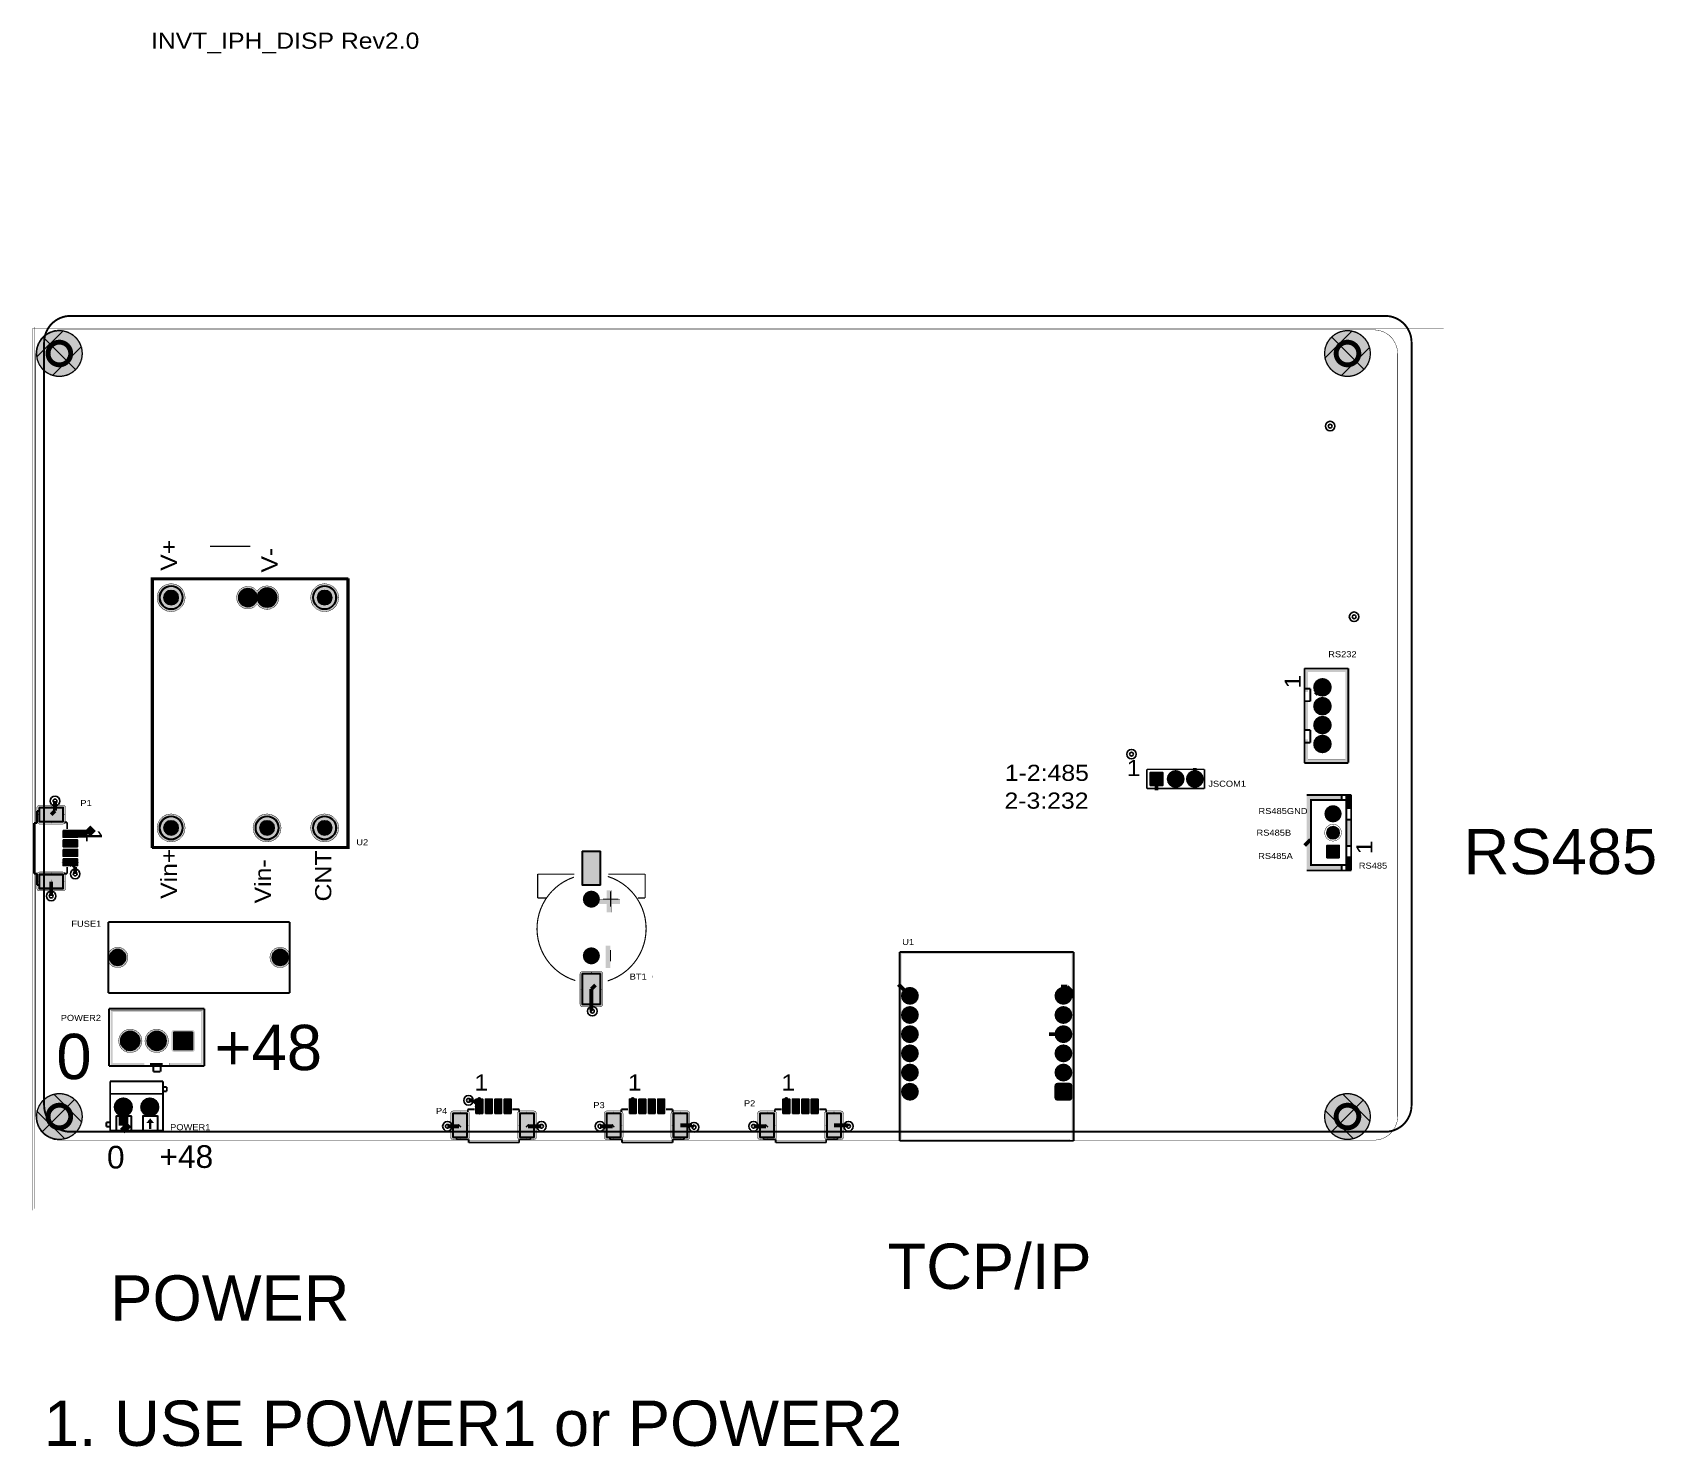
# Model space of a CAD drawing. Extents: x 0 to 215, y -148 to 39.
import ezdxf
from ezdxf.enums import TextEntityAlignment as Align

# ---------------------------------------------------------------- set-up
doc = ezdxf.new("R2010")
doc.units = 0
doc.header["$MEASUREMENT"] = 0
doc.layers.get('0').update_dxf_attribs({"linetype": 'CONTINUOUS'})
for name, color, linetype in [('BOARD-OUTLINE-LAYER', 6, 'CONTINUOUS'), ('BOTTOM-LAYER', 5, 'CONTINUOUS'), ('BOTTOM-PASTE-MASK-LAYER', 16, 'CONTINUOUS'), ('BOTTOM-SOLDER-MASK-LAYER', 200, 'CONTINUOUS'), ('DOCUMENT-LAYER', 7, 'CONTINUOUS'), ('HOLE-LAYER', 250, 'CONTINUOUS'), ('MULTI-LAYER', 9, 'CONTINUOUS'), ('TOP-ASSEMBLY-LAYER', 113, 'CONTINUOUS'), ('TOP-LAYER', 1, 'CONTINUOUS'), ('TOP-PASTE-MASK-LAYER', 8, 'CONTINUOUS'), ('TOP-SILKSCREEN-LAYER', 40, 'CONTINUOUS'), ('TOP-SOLDER-MASK-LAYER', 216, 'CONTINUOUS')]:
    doc.layers.add(name, color=color, linetype=linetype)
doc.styles.get("Standard").update_dxf_attribs({"font": 'arial.ttf'})
pattern_1 = [(45, (0, 0), (-2.245064, 2.245064), []), (135, (0, 0), (-2.245064, -2.245064), [])]

msp = doc.modelspace()

# ---------------------------------------------------------------- texts
for s, height, p in [('RS485', 6, (189.37, -72.42)), ('+48', 6, (24.05, -98.36)), ('0', 6, (3.1, -99.55)), ('0', 3, (9.8, -111.38)), ('+48', 3, (16.75, -111.3)), ('TCP/IP', 6, (113.12, -127.32)), ('POWER', 6, (10.24, -131.52)), ('1. USE POWER1 or POWER2 ', 6, (1.43, -148.1))]:
    msp.add_text(s, height=height).set_placement(p)
at = {"layer": 'TOP-SILKSCREEN-LAYER', "width": 1.1}
for s, height, p in [('INVT_IPH_DISP Rev2.0', 2.1336, (15.62, 36.2)), ('RS232', 0.8, (171.45, -43.94)), ('1-2:485', 2.134, (128.65, -60.71)), ('1', 2.13, (144.78, -60.07)), ('2-3:232', 2.134, (128.6, -64.39)), ('P1', 0.8, (6.27, -63.64)), ('RS485GND', 0.8, (162.22, -64.7)), ('RS485B', 0.8, (161.96, -67.57)), ('U2', 0.8, (42.8, -68.83)), ('RS485A', 0.8, (162.18, -70.65)), ('RS485', 0.8, (175.5, -71.93)), ('FUSE1', 0.8, (5.08, -79.63)), ('U1', 0.8, (115.06, -82.04)), ('BT1', 0.8, (78.99, -86.61)), ('POWER2', 0.8, (3.68, -92.08)), ('1', 2.13, (58.43, -101.7)), ('1', 2.13, (58.43, -101.7)), ('1', 2.13, (78.75, -101.7)), ('1', 2.13, (78.75, -101.7)), ('1', 2.13, (99.07, -101.7)), ('1', 2.13, (99.07, -101.7)), ('P3', 0.8, (74.17, -103.63)), ('P2', 0.8, (94.11, -103.38)), ('P4', 0.8, (53.34, -104.39)), ('POWER1', 0.8, (18.16, -106.55))]:
    msp.add_text(s, height=height, dxfattribs=at).set_placement(p, align=Align.BOTTOM_LEFT)
for s, height, rotation, p in [('V+', 2.134, 90, (19.69, -32.26)), ('V+', 2.134, 90, (19.69, -32.26)), ('V-', 2.134, 90, (33.02, -32.49)), ('V-', 2.134, 90, (33.02, -32.49)), ('1', 2.13, 90, (168.46, -47.83)), ('1', 2.13, 90, (168.46, -47.83)), ('JSCOM1', 0.8, 360, (155.58, -61.09)), ('1', 2.13, -90, (6.37, -66.43)), ('1', 2.13, -90, (6.37, -66.43)), ('1', 2.13, 90, (177.95, -69.78)), ('1', 2.13, 90, (177.95, -69.78)), ('Vin+', 2.134, 90, (19.69, -75.69)), ('Vin+', 2.134, 90, (19.69, -75.69)), ('Vin-', 2.134, 90, (32.13, -76.29)), ('Vin-', 2.134, 90, (32.13, -76.29)), ('CNT', 2.134, 90, (40.13, -76.03)), ('CNT', 2.134, 90, (40.13, -76.03))]:
    msp.add_text(s, height=height, rotation=rotation, dxfattribs=at).set_placement(p, align=Align.BOTTOM_LEFT)

# ---------------------------------------------------------------- hatches: boundary and pattern name
at = {"layer": 'BOTTOM-LAYER'}
for points in [[(0.4, -3.5), (0.49, -4.24), (0.75, -4.94), (1.18, -5.56), (1.74, -6.05), (2.4, -6.4), (3.13, -6.58), (3.87, -6.58), (4.6, -6.4), (5.26, -6.05), (5.82, -5.56), (6.25, -4.94), (6.51, -4.24), (6.6, -3.5), (6.51, -2.76), (6.25, -2.06), (5.82, -1.44), (5.26, -0.95), (4.6, -0.6), (3.87, -0.42), (3.13, -0.42), (2.4, -0.6), (1.74, -0.95), (1.18, -1.44), (0.75, -2.06), (0.49, -2.76)], [(170.9, -3.5), (170.99, -4.24), (171.25, -4.94), (171.68, -5.56), (172.24, -6.05), (172.9, -6.4), (173.63, -6.58), (174.37, -6.58), (175.1, -6.4), (175.76, -6.05), (176.32, -5.56), (176.75, -4.94), (177.01, -4.24), (177.1, -3.5), (177.01, -2.76), (176.75, -2.06), (176.32, -1.44), (175.76, -0.95), (175.1, -0.6), (174.37, -0.42), (173.63, -0.42), (172.9, -0.6), (172.24, -0.95), (171.68, -1.44), (171.25, -2.06), (170.99, -2.76)], [(18.29, -37.67), (18.86, -37.58), (19.38, -37.32), (19.79, -36.91), (20.06, -36.39), (20.15, -35.81), (20.06, -35.24), (19.79, -34.72), (19.38, -34.31), (18.86, -34.05), (18.29, -33.96), (17.71, -34.05), (17.2, -34.31), (16.78, -34.72), (16.52, -35.24), (16.43, -35.81), (16.52, -36.39), (16.78, -36.91), (17.2, -37.32), (17.71, -37.58)], [(16.79, -35.81, 1), (19.79, -35.81, 1)], [(32.55, -35.81), (32.47, -35.32), (32.24, -34.88), (31.89, -34.53), (31.44, -34.32), (30.95, -34.25), (30.46, -34.34), (30.02, -34.58), (29.68, -34.95), (29.3, -34.57), (28.8, -34.35), (28.26, -34.32), (27.74, -34.48), (27.32, -34.82), (27.04, -35.28), (26.94, -35.81), (27.04, -36.35), (27.32, -36.81), (27.74, -37.15), (28.26, -37.31), (28.8, -37.28), (29.3, -37.06), (29.68, -36.68), (30.02, -37.04), (30.46, -37.29), (30.95, -37.38), (31.44, -37.31), (31.89, -37.09), (32.24, -36.75), (32.47, -36.31)], [(38.61, -37.67), (39.18, -37.58), (39.7, -37.32), (40.11, -36.91), (40.38, -36.39), (40.47, -35.81), (40.38, -35.24), (40.11, -34.72), (39.7, -34.31), (39.18, -34.05), (38.61, -33.96), (38.03, -34.05), (37.52, -34.31), (37.1, -34.72), (36.84, -35.24), (36.75, -35.81), (36.84, -36.39), (37.1, -36.91), (37.52, -37.32), (38.03, -37.58)], [(37.11, -35.81, 1), (40.11, -35.81, 1)], [(27.3, -35.81, 1), (29.6, -35.81, 1)], [(29.78, -35.81, 1), (32.19, -35.81, 1)], [(170.69, -46.48), (170.23, -46.57), (169.83, -46.83), (169.57, -47.22), (169.48, -47.68), (169.57, -48.15), (169.83, -48.54), (170.23, -48.8), (170.69, -48.89), (171.15, -48.8), (171.54, -48.54), (171.8, -48.15), (171.9, -47.68), (171.8, -47.22), (171.54, -46.83), (171.15, -46.57)], [(169.84, -47.68, 1), (171.54, -47.68, 1)], [(170.69, -48.98), (170.23, -49.07), (169.83, -49.33), (169.57, -49.72), (169.48, -50.19), (169.57, -50.65), (169.83, -51.04), (170.23, -51.3), (170.69, -51.39), (171.15, -51.3), (171.54, -51.04), (171.8, -50.65), (171.9, -50.19), (171.8, -49.72), (171.54, -49.33), (171.15, -49.07)], [(169.84, -50.19, 1), (171.54, -50.19, 1)], [(169.84, -52.68, 1), (171.54, -52.68, 1)], [(170.69, -53.98), (170.23, -54.07), (169.83, -54.33), (169.57, -54.72), (169.48, -55.19), (169.57, -55.65), (169.83, -56.04), (170.23, -56.3), (170.69, -56.39), (171.15, -56.3), (171.54, -56.04), (171.8, -55.65), (171.9, -55.19), (171.8, -54.72), (171.54, -54.33), (171.15, -54.07)], [(169.84, -55.19, 1), (171.54, -55.19, 1)], [(147.93, -60.62), (147.93, -59.02), (149.5, -59.02), (149.5, -60.62)], [(150.1, -59.82), (150.19, -60.26), (150.44, -60.64), (150.81, -60.89), (151.26, -60.98), (151.7, -60.89), (152.08, -60.64), (152.33, -60.26), (152.42, -59.82), (152.33, -59.37), (152.08, -59), (151.7, -58.75), (151.26, -58.66), (150.81, -58.75), (150.44, -59), (150.19, -59.37)], [(150.46, -59.82, 1), (152.06, -59.82, 1)], [(152.64, -59.82), (152.73, -60.26), (152.98, -60.64), (153.35, -60.89), (153.8, -60.98), (154.24, -60.89), (154.62, -60.64), (154.87, -60.26), (154.96, -59.82), (154.87, -59.37), (154.62, -59), (154.24, -58.75), (153.8, -58.66), (153.35, -58.75), (152.98, -59), (152.73, -59.37)], [(153, -59.82, 1), (154.6, -59.82, 1)], [(172.09, -65.55), (172.51, -65.46), (172.88, -65.22), (173.12, -64.86), (173.21, -64.43), (173.12, -64), (172.88, -63.64), (172.51, -63.39), (172.09, -63.31), (171.66, -63.39), (171.29, -63.64), (171.05, -64), (170.97, -64.43), (171.05, -64.86), (171.29, -65.22), (171.66, -65.46)], [(171.32, -64.43, 1), (172.85, -64.43, 1)], [(18.29, -68.15), (18.86, -68.06), (19.38, -67.8), (19.79, -67.39), (20.06, -66.87), (20.15, -66.29), (20.06, -65.72), (19.79, -65.2), (19.38, -64.79), (18.86, -64.53), (18.29, -64.44), (17.71, -64.53), (17.2, -64.79), (16.78, -65.2), (16.52, -65.72), (16.43, -66.29), (16.52, -66.87), (16.78, -67.39), (17.2, -67.8), (17.71, -68.06)], [(16.79, -66.29, 1), (19.79, -66.29, 1)], [(30.99, -68.15), (31.56, -68.06), (32.08, -67.8), (32.49, -67.39), (32.76, -66.87), (32.85, -66.29), (32.76, -65.72), (32.49, -65.2), (32.08, -64.79), (31.56, -64.53), (30.99, -64.44), (30.41, -64.53), (29.9, -64.79), (29.48, -65.2), (29.22, -65.72), (29.13, -66.29), (29.22, -66.87), (29.48, -67.39), (29.9, -67.8), (30.41, -68.06)], [(29.49, -66.29, 1), (32.49, -66.29, 1)], [(38.61, -68.15), (39.18, -68.06), (39.7, -67.8), (40.11, -67.39), (40.38, -66.87), (40.47, -66.29), (40.38, -65.72), (40.11, -65.2), (39.7, -64.79), (39.18, -64.53), (38.61, -64.44), (38.03, -64.53), (37.52, -64.79), (37.1, -65.2), (36.84, -65.72), (36.75, -66.29), (36.84, -66.87), (37.1, -67.39), (37.52, -67.8), (38.03, -68.06)], [(37.11, -66.29, 1), (40.11, -66.29, 1)], [(171.32, -66.93, 1), (172.85, -66.93, 1)], [(172.85, -70.19), (171.32, -70.19), (171.32, -68.67), (172.85, -68.67)], [(72.81, -75.73), (72.89, -76.15), (73.13, -76.51), (73.49, -76.75), (73.91, -76.84), (74.34, -76.75), (74.7, -76.51), (74.94, -76.15), (75.02, -75.73), (74.94, -75.31), (74.7, -74.95), (74.34, -74.71), (73.91, -74.62), (73.49, -74.71), (73.13, -74.95), (72.89, -75.31)], [(9.86, -83.44), (9.94, -83.9), (10.18, -84.31), (10.54, -84.62), (10.99, -84.78), (11.46, -84.78), (11.9, -84.62), (12.26, -84.31), (12.5, -83.9), (12.58, -83.44), (12.5, -82.97), (12.26, -82.57), (11.9, -82.26), (11.46, -82.1), (10.99, -82.1), (10.54, -82.26), (10.18, -82.57), (9.94, -82.97)], [(10.22, -83.44, 1), (12.22, -83.44, 1)], [(31.36, -83.44), (31.44, -83.9), (31.68, -84.31), (32.04, -84.62), (32.49, -84.78), (32.96, -84.78), (33.4, -84.62), (33.76, -84.31), (34, -83.9), (34.08, -83.44), (34, -82.97), (33.76, -82.57), (33.4, -82.26), (32.96, -82.1), (32.49, -82.1), (32.04, -82.26), (31.68, -82.57), (31.44, -82.97)], [(31.72, -83.44, 1), (33.72, -83.44, 1)], [(72.81, -83.23), (72.89, -83.65), (73.13, -84.01), (73.49, -84.25), (73.91, -84.34), (74.34, -84.25), (74.7, -84.01), (74.94, -83.65), (75.02, -83.23), (74.94, -82.81), (74.7, -82.45), (74.34, -82.21), (73.91, -82.12), (73.49, -82.21), (73.13, -82.45), (72.89, -82.81)], [(117.24, -88.52), (117.15, -88.08), (116.9, -87.7), (116.52, -87.45), (116.08, -87.36), (115.64, -87.45), (115.26, -87.7), (115.01, -88.08), (114.92, -88.52), (115.01, -88.96), (115.26, -89.34), (115.64, -89.59), (116.08, -89.68), (116.52, -89.59), (116.9, -89.34), (117.15, -88.96)], [(115.28, -88.52, 1), (116.88, -88.52, 1)], [(137.56, -88.52), (137.47, -88.08), (137.22, -87.7), (136.84, -87.45), (136.4, -87.36), (135.96, -87.45), (135.58, -87.7), (135.33, -88.08), (135.24, -88.52), (135.33, -88.96), (135.58, -89.34), (135.96, -89.59), (136.4, -89.68), (136.84, -89.59), (137.22, -89.34), (137.47, -88.96)], [(135.6, -88.52, 1), (137.2, -88.52, 1)], [(117.24, -91.06), (117.15, -90.62), (116.9, -90.24), (116.52, -89.99), (116.08, -89.9), (115.64, -89.99), (115.26, -90.24), (115.01, -90.62), (114.92, -91.06), (115.01, -91.5), (115.26, -91.88), (115.64, -92.13), (116.08, -92.22), (116.52, -92.13), (116.9, -91.88), (117.15, -91.5)], [(115.28, -91.06, 1), (116.88, -91.06, 1)], [(135.6, -91.06, 1), (137.2, -91.06, 1)], [(14.44, -94.49), (14.35, -93.96), (14.08, -93.49), (13.66, -93.14), (13.15, -92.95), (12.61, -92.95), (12.1, -93.14), (11.69, -93.49), (11.42, -93.96), (11.33, -94.49), (11.42, -95.02), (11.69, -95.49), (12.1, -95.84), (12.61, -96.02), (13.15, -96.02), (13.66, -95.84), (14.08, -95.49), (14.35, -95.02)], [(11.68, -94.49, 1), (14.08, -94.49, 1)], [(17.94, -94.49), (17.85, -93.96), (17.58, -93.49), (17.16, -93.14), (16.65, -92.95), (16.11, -92.95), (15.6, -93.14), (15.19, -93.49), (14.92, -93.96), (14.82, -94.49), (14.92, -95.02), (15.19, -95.49), (15.6, -95.84), (16.11, -96.02), (16.65, -96.02), (17.16, -95.84), (17.58, -95.49), (17.85, -95.02)], [(15.18, -94.49, 1), (17.58, -94.49, 1)], [(18.68, -93.03), (18.5, -93.08), (18.37, -93.21), (18.32, -93.39), (18.32, -95.59), (18.37, -95.77), (18.5, -95.9), (18.68, -95.95), (21.08, -95.95), (21.26, -95.9), (21.39, -95.77), (21.44, -95.59), (21.44, -93.39), (21.39, -93.21), (21.26, -93.08), (21.08, -93.03)], [(21.08, -93.39), (21.08, -95.59), (18.68, -95.59), (18.68, -93.39)], [(117.24, -93.6), (117.15, -93.16), (116.9, -92.78), (116.52, -92.53), (116.08, -92.44), (115.64, -92.53), (115.26, -92.78), (115.01, -93.16), (114.92, -93.6), (115.01, -94.04), (115.26, -94.42), (115.64, -94.67), (116.08, -94.76), (116.52, -94.67), (116.9, -94.42), (117.15, -94.04)], [(115.28, -93.6, 1), (116.88, -93.6, 1)], [(137.56, -93.6), (137.47, -93.16), (137.22, -92.78), (136.84, -92.53), (136.4, -92.44), (135.96, -92.53), (135.58, -92.78), (135.33, -93.16), (135.24, -93.6), (135.33, -94.04), (135.58, -94.42), (135.96, -94.67), (136.4, -94.76), (136.84, -94.67), (137.22, -94.42), (137.47, -94.04)], [(135.6, -93.6, 1), (137.2, -93.6, 1)], [(117.24, -96.14), (117.15, -95.7), (116.9, -95.32), (116.52, -95.07), (116.08, -94.98), (115.64, -95.07), (115.26, -95.32), (115.01, -95.7), (114.92, -96.14), (115.01, -96.58), (115.26, -96.96), (115.64, -97.21), (116.08, -97.3), (116.52, -97.21), (116.9, -96.96), (117.15, -96.58)], [(115.28, -96.14, 1), (116.88, -96.14, 1)], [(137.56, -96.14), (137.47, -95.7), (137.22, -95.32), (136.84, -95.07), (136.4, -94.98), (135.96, -95.07), (135.58, -95.32), (135.33, -95.7), (135.24, -96.14), (135.33, -96.58), (135.58, -96.96), (135.96, -97.21), (136.4, -97.3), (136.84, -97.21), (137.22, -96.96), (137.47, -96.58)], [(135.6, -96.14, 1), (137.2, -96.14, 1)], [(117.24, -98.68), (117.15, -98.24), (116.9, -97.86), (116.52, -97.61), (116.08, -97.52), (115.64, -97.61), (115.26, -97.86), (115.01, -98.24), (114.92, -98.68), (115.01, -99.12), (115.26, -99.5), (115.64, -99.75), (116.08, -99.84), (116.52, -99.75), (116.9, -99.5), (117.15, -99.12)], [(115.28, -98.68, 1), (116.88, -98.68, 1)], [(137.56, -98.68), (137.47, -98.24), (137.22, -97.86), (136.84, -97.61), (136.4, -97.52), (135.96, -97.61), (135.58, -97.86), (135.33, -98.24), (135.24, -98.68), (135.33, -99.12), (135.58, -99.5), (135.96, -99.75), (136.4, -99.84), (136.84, -99.75), (137.22, -99.5), (137.47, -99.12)], [(135.6, -98.68, 1), (137.2, -98.68, 1)], [(117.24, -101.22), (117.15, -100.78), (116.9, -100.4), (116.52, -100.15), (116.08, -100.06), (115.64, -100.15), (115.26, -100.4), (115.01, -100.78), (114.92, -101.22), (115.01, -101.66), (115.26, -102.04), (115.64, -102.29), (116.08, -102.38), (116.52, -102.29), (116.9, -102.04), (117.15, -101.66)], [(115.28, -101.22, 1), (116.88, -101.22, 1)], [(135.6, -100.06), (135.42, -100.11), (135.29, -100.24), (135.24, -100.42), (135.24, -102.02), (135.29, -102.2), (135.42, -102.33), (135.6, -102.38), (137.2, -102.38), (137.38, -102.33), (137.51, -102.2), (137.56, -102.02), (137.56, -100.42), (137.51, -100.24), (137.38, -100.11), (137.2, -100.06)], [(137.2, -100.42), (137.2, -102.02), (135.6, -102.02), (135.6, -100.42)], [(0.4, -104.5), (0.49, -105.24), (0.75, -105.94), (1.18, -106.56), (1.74, -107.05), (2.4, -107.4), (3.13, -107.58), (3.87, -107.58), (4.6, -107.4), (5.26, -107.05), (5.82, -106.56), (6.25, -105.94), (6.51, -105.24), (6.6, -104.5), (6.51, -103.76), (6.25, -103.06), (5.82, -102.44), (5.26, -101.95), (4.6, -101.6), (3.87, -101.42), (3.13, -101.42), (2.4, -101.6), (1.74, -101.95), (1.18, -102.44), (0.75, -103.06), (0.49, -103.76)], [(10.71, -103.25), (10.8, -103.73), (11.08, -104.14), (11.48, -104.41), (11.97, -104.51), (12.45, -104.41), (12.86, -104.14), (13.13, -103.73), (13.22, -103.25), (13.13, -102.77), (12.86, -102.36), (12.45, -102.09), (11.97, -101.99), (11.48, -102.09), (11.08, -102.36), (10.8, -102.77)], [(11.07, -103.25, 1), (12.87, -103.25, 1)], [(14.21, -103.25), (14.3, -103.73), (14.58, -104.14), (14.98, -104.41), (15.47, -104.51), (15.95, -104.41), (16.36, -104.14), (16.63, -103.73), (16.72, -103.25), (16.63, -102.77), (16.36, -102.36), (15.95, -102.09), (15.47, -101.99), (14.98, -102.09), (14.58, -102.36), (14.3, -102.77)], [(14.57, -103.25, 1), (16.37, -103.25, 1)], [(170.9, -104.5), (170.99, -105.24), (171.25, -105.94), (171.68, -106.56), (172.24, -107.05), (172.9, -107.4), (173.63, -107.58), (174.37, -107.58), (175.1, -107.4), (175.76, -107.05), (176.32, -106.56), (176.75, -105.94), (177.01, -105.24), (177.1, -104.5), (177.01, -103.76), (176.75, -103.06), (176.32, -102.44), (175.76, -101.95), (175.1, -101.6), (174.37, -101.42), (173.63, -101.42), (172.9, -101.6), (172.24, -101.95), (171.68, -102.44), (171.25, -103.06), (170.99, -103.76)]]:
    msp.add_hatch(color=256, dxfattribs=at).paths.add_polyline_path(points)
at = {"layer": 'BOTTOM-PASTE-MASK-LAYER'}
for points in [[(16.79, -35.81, 1), (19.79, -35.81, 1)], [(37.11, -35.81, 1), (40.11, -35.81, 1)], [(27.3, -35.81, 1), (29.6, -35.81, 1)], [(29.78, -35.81, 1), (32.19, -35.81, 1)], [(169.84, -47.68, 1), (171.54, -47.68, 1)], [(169.84, -50.19, 1), (171.54, -50.19, 1)], [(169.84, -52.68, 1), (171.54, -52.68, 1)], [(169.84, -55.19, 1), (171.54, -55.19, 1)], [(147.93, -60.62), (147.93, -59.02), (149.5, -59.02), (149.5, -60.62)], [(150.46, -59.82, 1), (152.06, -59.82, 1)], [(153, -59.82, 1), (154.6, -59.82, 1)], [(171.32, -64.43, 1), (172.85, -64.43, 1)], [(16.79, -66.29, 1), (19.79, -66.29, 1)], [(29.49, -66.29, 1), (32.49, -66.29, 1)], [(37.11, -66.29, 1), (40.11, -66.29, 1)], [(171.32, -66.93, 1), (172.85, -66.93, 1)], [(172.85, -70.19), (171.32, -70.19), (171.32, -68.67), (172.85, -68.67)], [(10.22, -83.44, 1), (12.22, -83.44, 1)], [(31.72, -83.44, 1), (33.72, -83.44, 1)], [(115.28, -88.52, 1), (116.88, -88.52, 1)], [(135.6, -88.52, 1), (137.2, -88.52, 1)], [(115.28, -91.06, 1), (116.88, -91.06, 1)], [(135.6, -91.06, 1), (137.2, -91.06, 1)], [(11.68, -94.49, 1), (14.08, -94.49, 1)], [(15.18, -94.49, 1), (17.58, -94.49, 1)], [(21.08, -93.39), (21.08, -95.59), (18.68, -95.59), (18.68, -93.39)], [(115.28, -93.6, 1), (116.88, -93.6, 1)], [(135.6, -93.6, 1), (137.2, -93.6, 1)], [(115.28, -96.14, 1), (116.88, -96.14, 1)], [(135.6, -96.14, 1), (137.2, -96.14, 1)], [(115.28, -98.68, 1), (116.88, -98.68, 1)], [(135.6, -98.68, 1), (137.2, -98.68, 1)], [(115.28, -101.22, 1), (116.88, -101.22, 1)], [(137.2, -100.42), (137.2, -102.02), (135.6, -102.02), (135.6, -100.42)], [(11.07, -103.25, 1), (12.87, -103.25, 1)], [(14.57, -103.25, 1), (16.37, -103.25, 1)]]:
    msp.add_hatch(color=256, dxfattribs=at).paths.add_polyline_path(points)
at = {"layer": 'BOTTOM-SOLDER-MASK-LAYER'}
for points in [[(16.74, -35.81, 1), (19.84, -35.81, 1)], [(37.06, -35.81, 1), (40.16, -35.81, 1)], [(27.25, -35.81, 1), (29.65, -35.81, 1)], [(29.73, -35.81, 1), (32.25, -35.81, 1)], [(169.79, -47.68, 1), (171.59, -47.68, 1)], [(169.79, -50.19, 1), (171.59, -50.19, 1)], [(169.79, -52.68, 1), (171.59, -52.68, 1)], [(169.79, -55.19, 1), (171.59, -55.19, 1)], [(147.88, -60.67), (147.88, -58.97), (149.56, -58.97), (149.56, -60.67)], [(150.41, -59.82, 1), (152.11, -59.82, 1)], [(152.95, -59.82, 1), (154.65, -59.82, 1)], [(171.27, -64.43, 1), (172.9, -64.43, 1)], [(16.74, -66.29, 1), (19.84, -66.29, 1)], [(29.44, -66.29, 1), (32.54, -66.29, 1)], [(37.06, -66.29, 1), (40.16, -66.29, 1)], [(171.27, -66.93, 1), (172.9, -66.93, 1)], [(172.9, -70.24), (171.27, -70.24), (171.27, -68.62), (172.9, -68.62)], [(10.17, -83.44, 1), (12.27, -83.44, 1)], [(31.67, -83.44, 1), (33.77, -83.44, 1)], [(115.23, -88.52, 1), (116.93, -88.52, 1)], [(135.55, -88.52, 1), (137.25, -88.52, 1)], [(115.23, -91.06, 1), (116.93, -91.06, 1)], [(135.55, -91.06, 1), (137.25, -91.06, 1)], [(11.63, -94.49, 1), (14.13, -94.49, 1)], [(15.13, -94.49, 1), (17.63, -94.49, 1)], [(21.13, -93.34), (21.13, -95.64), (18.63, -95.64), (18.63, -93.34)], [(115.23, -93.6, 1), (116.93, -93.6, 1)], [(135.55, -93.6, 1), (137.25, -93.6, 1)], [(115.23, -96.14, 1), (116.93, -96.14, 1)], [(135.55, -96.14, 1), (137.25, -96.14, 1)], [(115.23, -98.68, 1), (116.93, -98.68, 1)], [(135.55, -98.68, 1), (137.25, -98.68, 1)], [(115.23, -101.22, 1), (116.93, -101.22, 1)], [(137.25, -100.37), (137.25, -102.07), (135.55, -102.07), (135.55, -100.37)], [(11.02, -103.25, 1), (12.92, -103.25, 1)], [(14.52, -103.25, 1), (16.42, -103.25, 1)]]:
    msp.add_hatch(color=256, dxfattribs=at).paths.add_polyline_path(points)
at = {"layer": 'DOCUMENT-LAYER'}
for points in [[(168.36, -45.19), (174.11, -45.19), (174.11, -57.69), (168.36, -57.69), (168.36, -54.57), (168.76, -54.57), (168.76, -57.24), (173.71, -57.24), (173.71, -45.64), (168.76, -45.64), (168.76, -48.31), (168.36, -48.31)], [(168.36, -45.19), (174.11, -45.19), (174.11, -57.69), (168.36, -57.69), (168.36, -54.57), (168.76, -54.57), (168.76, -57.24), (173.71, -57.24), (173.71, -45.64), (168.76, -45.64), (168.76, -48.31), (168.36, -48.31)], [(168.36, -53.44), (168.36, -49.44), (168.76, -49.44), (168.76, -53.44)], [(168.36, -53.44), (168.36, -49.44), (168.76, -49.44), (168.76, -53.44)], [(173.23, -61.93), (173.23, -62.61), (169.16, -62.61), (169.16, -71.25), (173.23, -71.25), (173.23, -71.93), (168.59, -71.93), (168.59, -61.93)], [(173.23, -61.93), (173.23, -62.61), (169.16, -62.61), (169.16, -71.25), (173.23, -71.25), (173.23, -71.93), (168.59, -71.93), (168.59, -61.93)], [(173.86, -61.93), (173.86, -63.68), (174.5, -63.63), (174.49, -61.93)], [(173.86, -61.93), (173.86, -63.68), (174.5, -63.63), (174.49, -61.93)], [(173.86, -65.2), (174.5, -65.15), (174.49, -68.68), (173.86, -68.68)], [(173.86, -65.2), (174.5, -65.15), (174.49, -68.68), (173.86, -68.68)], [(173.86, -70.2), (174.46, -70.2), (174.49, -70.23), (174.49, -71.93), (173.86, -71.93)], [(173.86, -70.2), (174.46, -70.2), (174.49, -70.23), (174.49, -71.93), (173.86, -71.93)], [(76.58, -74.55), (76.58, -77.47), (75.95, -77.47), (75.95, -74.55)], [(76.58, -74.55), (76.58, -77.47), (75.95, -77.47), (75.95, -74.55)], [(74.79, -75.73), (77.71, -75.73), (77.71, -76.37), (74.79, -76.37)], [(74.79, -75.73), (77.71, -75.73), (77.71, -76.37), (74.79, -76.37)], [(76.43, -81.9), (76.43, -84.82), (75.79, -84.82), (75.79, -81.9)], [(76.43, -81.9), (76.43, -84.82), (75.79, -84.82), (75.79, -81.9)], [(137.49, -107.58), (137.49, -82.98), (114.97, -82.98), (114.97, -107.46), (137.19, -107.46), (137.3, -107.53), (137.3, -107.65), (137.19, -107.72), (114.84, -107.72), (114.75, -107.68), (114.71, -107.59), (114.71, -82.85), (114.75, -82.76), (114.84, -82.72), (137.62, -82.72), (137.71, -82.76), (137.75, -82.85), (137.75, -107.58), (137.68, -107.69), (137.55, -107.69)], [(137.49, -107.58), (137.49, -82.98), (114.97, -82.98), (114.97, -107.46), (137.19, -107.46), (137.3, -107.53), (137.3, -107.65), (137.19, -107.72), (114.84, -107.72), (114.75, -107.68), (114.71, -107.59), (114.71, -82.85), (114.75, -82.76), (114.84, -82.72), (137.62, -82.72), (137.71, -82.76), (137.75, -82.85), (137.75, -107.58), (137.68, -107.69), (137.55, -107.69)], [(10.29, -90.42), (10.29, -97.66), (10.54, -97.66), (10.54, -90.42)], [(10.29, -90.42), (10.29, -97.66), (10.54, -97.66), (10.54, -90.42)], [(10.54, -90.42), (22.23, -90.42), (22.23, -90.68), (10.54, -90.68)], [(10.54, -90.42), (22.23, -90.42), (22.23, -90.68), (10.54, -90.68)], [(22.48, -90.42), (22.48, -97.66), (22.23, -97.66), (22.23, -90.42)], [(22.48, -90.42), (22.48, -97.66), (22.23, -97.66), (22.23, -90.42)], [(10.54, -97.66), (14.73, -97.66), (14.73, -97.41), (10.54, -97.41)], [(10.54, -97.66), (14.73, -97.66), (14.73, -97.41), (10.54, -97.41)], [(17.15, -97.66), (17.15, -97.41), (15.49, -97.41), (15.49, -97.66)], [(17.15, -97.66), (17.15, -97.41), (15.49, -97.41), (15.49, -97.66)], [(22.23, -97.66), (18.03, -97.66), (18.03, -97.41), (22.23, -97.41)], [(22.23, -97.66), (18.03, -97.66), (18.03, -97.41), (22.23, -97.41)], [(11.05, -106.48), (10.96, -106.44), (10.92, -106.35), (10.92, -104.45), (10.96, -104.36), (11.05, -104.32), (13.02, -104.32), (13.11, -104.36), (13.14, -104.45), (13.14, -106.35), (13.11, -106.44), (13.02, -106.48), (12.93, -106.44), (12.89, -106.35), (12.89, -104.58), (11.18, -104.58), (11.18, -106.35), (11.14, -106.44)], [(11.05, -106.48), (10.96, -106.44), (10.92, -106.35), (10.92, -104.45), (10.96, -104.36), (11.05, -104.32), (13.02, -104.32), (13.11, -104.36), (13.14, -104.45), (13.14, -106.35), (13.11, -106.44), (13.02, -106.48), (12.93, -106.44), (12.89, -106.35), (12.89, -104.58), (11.18, -104.58), (11.18, -106.35), (11.14, -106.44)], [(12.02, -104.75), (11.52, -105.35), (12.52, -105.35)], [(12.02, -104.75), (11.52, -105.35), (12.52, -105.35)], [(14.55, -106.48), (14.46, -106.44), (14.42, -106.35), (14.42, -104.45), (14.46, -104.36), (14.55, -104.32), (16.52, -104.32), (16.61, -104.36), (16.64, -104.45), (16.64, -106.35), (16.61, -106.44), (16.52, -106.48), (16.43, -106.44), (16.39, -106.35), (16.39, -104.58), (14.68, -104.58), (14.68, -106.35), (14.64, -106.44)], [(14.55, -106.48), (14.46, -106.44), (14.42, -106.35), (14.42, -104.45), (14.46, -104.36), (14.55, -104.32), (16.52, -104.32), (16.61, -104.36), (16.64, -104.45), (16.64, -106.35), (16.61, -106.44), (16.52, -106.48), (16.43, -106.44), (16.39, -106.35), (16.39, -104.58), (14.68, -104.58), (14.68, -106.35), (14.64, -106.44)], [(15.52, -104.75), (15.02, -105.35), (16.02, -105.35)], [(15.52, -104.75), (15.02, -105.35), (16.02, -105.35)], [(11.87, -105.35), (11.87, -106.15), (12.17, -106.15), (12.17, -105.35)], [(11.87, -105.35), (11.87, -106.15), (12.17, -106.15), (12.17, -105.35)], [(15.37, -105.35), (15.37, -106.15), (15.67, -106.15), (15.67, -105.35)], [(15.37, -105.35), (15.37, -106.15), (15.67, -106.15), (15.67, -105.35)]]:
    msp.add_hatch(color=256, dxfattribs=at).paths.add_polyline_path(points)
at = {"layer": 'HOLE-LAYER'}
for points in [[(17.34, -35.81, 1), (19.24, -35.81, 1)], [(27.5, -35.81, 1), (29.4, -35.81, 1)], [(30.04, -35.81, 1), (31.94, -35.81, 1)], [(37.66, -35.81, 1), (39.56, -35.81, 1)], [(170.16, -47.69, 1), (171.21, -47.69, 1)], [(170.16, -50.19, 1), (171.21, -50.19, 1)], [(170.16, -52.69, 1), (171.21, -52.69, 1)], [(170.16, -55.19, 1), (171.21, -55.19, 1)], [(148.17, -59.82, 1), (149.27, -59.82, 1)], [(150.71, -59.82, 1), (151.81, -59.82, 1)], [(153.25, -59.82, 1), (154.35, -59.82, 1)], [(171.63, -64.43, 1), (172.54, -64.43, 1)], [(17.34, -66.29, 1), (19.24, -66.29, 1)], [(30.04, -66.29, 1), (31.94, -66.29, 1)], [(37.66, -66.29, 1), (39.56, -66.29, 1)], [(171.63, -66.93, 1), (172.54, -66.93, 1)], [(171.63, -69.43, 1), (172.54, -69.43, 1)], [(10.57, -83.44, 1), (11.87, -83.44, 1)], [(32.07, -83.44, 1), (33.37, -83.44, 1)], [(115.58, -88.52, 1), (116.58, -88.52, 1)], [(135.9, -88.52, 1), (136.9, -88.52, 1)], [(115.58, -91.06, 1), (116.58, -91.06, 1)], [(135.9, -91.06, 1), (136.9, -91.06, 1)], [(12.13, -94.49, 1), (13.63, -94.49, 1)], [(15.63, -94.49, 1), (17.13, -94.49, 1)], [(19.13, -94.49, 1), (20.63, -94.49, 1)], [(115.58, -93.6, 1), (116.58, -93.6, 1)], [(135.9, -93.6, 1), (136.9, -93.6, 1)], [(115.58, -96.14, 1), (116.58, -96.14, 1)], [(135.9, -96.14, 1), (136.9, -96.14, 1)], [(115.58, -98.68, 1), (116.58, -98.68, 1)], [(135.9, -98.68, 1), (136.9, -98.68, 1)], [(115.58, -101.22, 1), (116.58, -101.22, 1)], [(135.9, -101.22, 1), (136.9, -101.22, 1)], [(11.42, -103.25, 1), (12.52, -103.25, 1)], [(14.92, -103.25, 1), (16.02, -103.25, 1)]]:
    msp.add_hatch(color=256, dxfattribs=at).paths.add_polyline_path(points)
at = {"layer": 'MULTI-LAYER'}
h = msp.add_hatch(dxfattribs=at)
h.set_pattern_fill('ANSI37', color=256, style=0)
h.set_pattern_definition(pattern_1)
h.paths.add_polyline_path([(0.5, -3.5, 1), (6.5, -3.5, 1)])
for points in [[(2, -3.5, 1), (5, -3.5, 1)], [(172.5, -3.5, 1), (175.5, -3.5, 1)], [(16.79, -35.81, 1), (19.79, -35.81, 1)], [(16.79, -35.81, 1), (19.79, -35.81, 1)], [(16.79, -35.81, 1), (19.79, -35.81, 1)], [(37.11, -35.81, 1), (40.11, -35.81, 1)], [(37.11, -35.81, 1), (40.11, -35.81, 1)], [(37.11, -35.81, 1), (40.11, -35.81, 1)], [(27.3, -35.81, 1), (29.6, -35.81, 1)], [(27.3, -35.81, 1), (29.6, -35.81, 1)], [(27.3, -35.81, 1), (29.6, -35.81, 1)], [(29.78, -35.81, 1), (32.19, -35.81, 1)], [(29.78, -35.81, 1), (32.19, -35.81, 1)], [(29.78, -35.81, 1), (32.19, -35.81, 1)], [(169.84, -47.68, 1), (171.54, -47.68, 1)], [(169.84, -47.68, 1), (171.54, -47.68, 1)], [(169.84, -47.68, 1), (171.54, -47.68, 1)], [(169.84, -50.19, 1), (171.54, -50.19, 1)], [(169.84, -50.19, 1), (171.54, -50.19, 1)], [(169.84, -50.19, 1), (171.54, -50.19, 1)], [(169.84, -52.68, 1), (171.54, -52.68, 1)], [(169.84, -52.68, 1), (171.54, -52.68, 1)], [(169.84, -52.68, 1), (171.54, -52.68, 1)], [(169.84, -55.19, 1), (171.54, -55.19, 1)], [(169.84, -55.19, 1), (171.54, -55.19, 1)], [(169.84, -55.19, 1), (171.54, -55.19, 1)], [(147.93, -60.62), (147.93, -59.02), (149.5, -59.02), (149.5, -60.62)], [(147.93, -60.62), (147.93, -59.02), (149.5, -59.02), (149.5, -60.62)], [(147.93, -60.62), (147.93, -59.02), (149.5, -59.02), (149.5, -60.62)], [(150.46, -59.82, 1), (152.06, -59.82, 1)], [(150.46, -59.82, 1), (152.06, -59.82, 1)], [(150.46, -59.82, 1), (152.06, -59.82, 1)], [(153, -59.82, 1), (154.6, -59.82, 1)], [(153, -59.82, 1), (154.6, -59.82, 1)], [(153, -59.82, 1), (154.6, -59.82, 1)], [(171.32, -64.43, 1), (172.85, -64.43, 1)], [(171.32, -64.43, 1), (172.85, -64.43, 1)], [(171.32, -64.43, 1), (172.85, -64.43, 1)], [(16.79, -66.29, 1), (19.79, -66.29, 1)], [(16.79, -66.29, 1), (19.79, -66.29, 1)], [(16.79, -66.29, 1), (19.79, -66.29, 1)], [(29.49, -66.29, 1), (32.49, -66.29, 1)], [(29.49, -66.29, 1), (32.49, -66.29, 1)], [(29.49, -66.29, 1), (32.49, -66.29, 1)], [(37.11, -66.29, 1), (40.11, -66.29, 1)], [(37.11, -66.29, 1), (40.11, -66.29, 1)], [(37.11, -66.29, 1), (40.11, -66.29, 1)], [(171.32, -66.93, 1), (172.85, -66.93, 1)], [(171.32, -66.93, 1), (172.85, -66.93, 1)], [(171.32, -66.93, 1), (172.85, -66.93, 1)], [(172.85, -70.19), (171.32, -70.19), (171.32, -68.67), (172.85, -68.67)], [(172.85, -70.19), (171.32, -70.19), (171.32, -68.67), (172.85, -68.67)], [(172.85, -70.19), (171.32, -70.19), (171.32, -68.67), (172.85, -68.67)], [(73.16, -75.73, 1), (74.66, -75.73, 1)], [(73.16, -75.73, 1), (74.66, -75.73, 1)], [(10.22, -83.44, 1), (12.22, -83.44, 1)], [(10.22, -83.44, 1), (12.22, -83.44, 1)], [(10.22, -83.44, 1), (12.22, -83.44, 1)], [(31.72, -83.44, 1), (33.72, -83.44, 1)], [(31.72, -83.44, 1), (33.72, -83.44, 1)], [(31.72, -83.44, 1), (33.72, -83.44, 1)], [(73.16, -83.23, 1), (74.66, -83.23, 1)], [(73.16, -83.23, 1), (74.66, -83.23, 1)], [(115.28, -88.52, 1), (116.88, -88.52, 1)], [(115.28, -88.52, 1), (116.88, -88.52, 1)], [(115.28, -88.52, 1), (116.88, -88.52, 1)], [(135.6, -88.52, 1), (137.2, -88.52, 1)], [(135.6, -88.52, 1), (137.2, -88.52, 1)], [(135.6, -88.52, 1), (137.2, -88.52, 1)], [(115.28, -91.06, 1), (116.88, -91.06, 1)], [(115.28, -91.06, 1), (116.88, -91.06, 1)], [(115.28, -91.06, 1), (116.88, -91.06, 1)], [(135.6, -91.06, 1), (137.2, -91.06, 1)], [(135.6, -91.06, 1), (137.2, -91.06, 1)], [(135.6, -91.06, 1), (137.2, -91.06, 1)], [(11.68, -94.49, 1), (14.08, -94.49, 1)], [(11.68, -94.49, 1), (14.08, -94.49, 1)], [(11.68, -94.49, 1), (14.08, -94.49, 1)], [(15.18, -94.49, 1), (17.58, -94.49, 1)], [(15.18, -94.49, 1), (17.58, -94.49, 1)], [(15.18, -94.49, 1), (17.58, -94.49, 1)], [(21.08, -93.39), (21.08, -95.59), (18.68, -95.59), (18.68, -93.39)], [(21.08, -93.39), (21.08, -95.59), (18.68, -95.59), (18.68, -93.39)], [(21.08, -93.39), (21.08, -95.59), (18.68, -95.59), (18.68, -93.39)], [(115.28, -93.6, 1), (116.88, -93.6, 1)], [(115.28, -93.6, 1), (116.88, -93.6, 1)], [(115.28, -93.6, 1), (116.88, -93.6, 1)], [(135.6, -93.6, 1), (137.2, -93.6, 1)], [(135.6, -93.6, 1), (137.2, -93.6, 1)], [(135.6, -93.6, 1), (137.2, -93.6, 1)], [(115.28, -96.14, 1), (116.88, -96.14, 1)], [(115.28, -96.14, 1), (116.88, -96.14, 1)], [(115.28, -96.14, 1), (116.88, -96.14, 1)], [(135.6, -96.14, 1), (137.2, -96.14, 1)], [(135.6, -96.14, 1), (137.2, -96.14, 1)], [(135.6, -96.14, 1), (137.2, -96.14, 1)], [(115.28, -98.68, 1), (116.88, -98.68, 1)], [(115.28, -98.68, 1), (116.88, -98.68, 1)], [(115.28, -98.68, 1), (116.88, -98.68, 1)], [(135.6, -98.68, 1), (137.2, -98.68, 1)], [(135.6, -98.68, 1), (137.2, -98.68, 1)], [(135.6, -98.68, 1), (137.2, -98.68, 1)], [(115.28, -101.22, 1), (116.88, -101.22, 1)], [(115.28, -101.22, 1), (116.88, -101.22, 1)], [(115.28, -101.22, 1), (116.88, -101.22, 1)], [(137.2, -100.42), (137.2, -102.02), (135.6, -102.02), (135.6, -100.42)], [(137.2, -100.42), (137.2, -102.02), (135.6, -102.02), (135.6, -100.42)], [(137.2, -100.42), (137.2, -102.02), (135.6, -102.02), (135.6, -100.42)], [(2, -104.5, 1), (5, -104.5, 1)], [(11.07, -103.25, 1), (12.87, -103.25, 1)], [(11.07, -103.25, 1), (12.87, -103.25, 1)], [(11.07, -103.25, 1), (12.87, -103.25, 1)], [(14.57, -103.25, 1), (16.37, -103.25, 1)], [(14.57, -103.25, 1), (16.37, -103.25, 1)], [(14.57, -103.25, 1), (16.37, -103.25, 1)], [(172.5, -104.5, 1), (175.5, -104.5, 1)]]:
    msp.add_hatch(color=256, dxfattribs=at).paths.add_polyline_path(points)
h = msp.add_hatch(dxfattribs=at)
h.set_pattern_fill('ANSI37', color=256, style=0)
h.set_pattern_definition(pattern_1)
h.paths.add_polyline_path([(171, -3.5, 1), (177, -3.5, 1)])
h = msp.add_hatch(dxfattribs=at)
h.set_pattern_fill('ANSI37', color=256, style=0)
h.set_pattern_definition(pattern_1)
h.paths.add_polyline_path([(0.5, -104.5, 1), (6.5, -104.5, 1)])
h = msp.add_hatch(dxfattribs=at)
h.set_pattern_fill('ANSI37', color=256, style=0)
h.set_pattern_definition(pattern_1)
h.paths.add_polyline_path([(171, -104.5, 1), (177, -104.5, 1)])
at = {"layer": 'TOP-LAYER'}
for points in [[(0.4, -3.5), (0.49, -4.24), (0.75, -4.94), (1.18, -5.56), (1.74, -6.05), (2.4, -6.4), (3.13, -6.58), (3.87, -6.58), (4.6, -6.4), (5.26, -6.05), (5.82, -5.56), (6.25, -4.94), (6.51, -4.24), (6.6, -3.5), (6.51, -2.76), (6.25, -2.06), (5.82, -1.44), (5.26, -0.95), (4.6, -0.6), (3.87, -0.42), (3.13, -0.42), (2.4, -0.6), (1.74, -0.95), (1.18, -1.44), (0.75, -2.06), (0.49, -2.76)], [(170.9, -3.5), (170.99, -4.24), (171.25, -4.94), (171.68, -5.56), (172.24, -6.05), (172.9, -6.4), (173.63, -6.58), (174.37, -6.58), (175.1, -6.4), (175.76, -6.05), (176.32, -5.56), (176.75, -4.94), (177.01, -4.24), (177.1, -3.5), (177.01, -2.76), (176.75, -2.06), (176.32, -1.44), (175.76, -0.95), (175.1, -0.6), (174.37, -0.42), (173.63, -0.42), (172.9, -0.6), (172.24, -0.95), (171.68, -1.44), (171.25, -2.06), (170.99, -2.76)], [(16.79, -35.81, 1), (19.79, -35.81, 1)], [(32.55, -35.81), (32.47, -35.32), (32.24, -34.88), (31.89, -34.53), (31.44, -34.32), (30.95, -34.25), (30.46, -34.34), (30.02, -34.58), (29.68, -34.95), (29.3, -34.57), (28.8, -34.35), (28.26, -34.32), (27.74, -34.48), (27.32, -34.82), (27.04, -35.28), (26.94, -35.81), (27.04, -36.35), (27.32, -36.81), (27.74, -37.15), (28.26, -37.31), (28.8, -37.28), (29.3, -37.06), (29.68, -36.68), (30.02, -37.04), (30.46, -37.29), (30.95, -37.38), (31.44, -37.31), (31.89, -37.09), (32.24, -36.75), (32.47, -36.31)], [(38.61, -37.67), (39.18, -37.58), (39.7, -37.32), (40.11, -36.91), (40.38, -36.39), (40.47, -35.81), (40.38, -35.24), (40.11, -34.72), (39.7, -34.31), (39.18, -34.05), (38.61, -33.96), (38.03, -34.05), (37.52, -34.31), (37.1, -34.72), (36.84, -35.24), (36.75, -35.81), (36.84, -36.39), (37.1, -36.91), (37.52, -37.32), (38.03, -37.58)], [(37.11, -35.81, 1), (40.11, -35.81, 1)], [(27.3, -35.81, 1), (29.6, -35.81, 1)], [(29.78, -35.81, 1), (32.19, -35.81, 1)], [(169.84, -47.68, 1), (171.54, -47.68, 1)], [(169.84, -50.19, 1), (171.54, -50.19, 1)], [(170.69, -51.48), (170.23, -51.57), (169.83, -51.83), (169.57, -52.22), (169.48, -52.68), (169.57, -53.15), (169.83, -53.54), (170.23, -53.8), (170.69, -53.89), (171.15, -53.8), (171.54, -53.54), (171.8, -53.15), (171.9, -52.68), (171.8, -52.22), (171.54, -51.83), (171.15, -51.57)], [(169.84, -52.68, 1), (171.54, -52.68, 1)], [(170.69, -53.98), (170.23, -54.07), (169.83, -54.33), (169.57, -54.72), (169.48, -55.19), (169.57, -55.65), (169.83, -56.04), (170.23, -56.3), (170.69, -56.39), (171.15, -56.3), (171.54, -56.04), (171.8, -55.65), (171.9, -55.19), (171.8, -54.72), (171.54, -54.33), (171.15, -54.07)], [(169.84, -55.19, 1), (171.54, -55.19, 1)], [(147.93, -60.62), (147.93, -59.02), (149.5, -59.02), (149.5, -60.62)], [(150.46, -59.82, 1), (152.06, -59.82, 1)], [(153, -59.82, 1), (154.6, -59.82, 1)], [(0.87, -63.28), (0.69, -63.33), (0.56, -63.46), (0.51, -63.64), (0.51, -65.44), (0.56, -65.62), (0.69, -65.75), (0.87, -65.79), (3.97, -65.79), (4.15, -65.75), (4.28, -65.62), (4.32, -65.44), (4.32, -63.64), (4.28, -63.46), (4.15, -63.33), (3.97, -63.28)], [(0.87, -63.64), (3.97, -63.64), (3.97, -65.44), (0.87, -65.44)], [(172.09, -65.55), (172.51, -65.46), (172.88, -65.22), (173.12, -64.86), (173.21, -64.43), (173.12, -64), (172.88, -63.64), (172.51, -63.39), (172.09, -63.31), (171.66, -63.39), (171.29, -63.64), (171.05, -64), (170.97, -64.43), (171.05, -64.86), (171.29, -65.22), (171.66, -65.46)], [(171.32, -64.43, 1), (172.85, -64.43, 1)], [(16.79, -66.29, 1), (19.79, -66.29, 1)], [(29.49, -66.29, 1), (32.49, -66.29, 1)], [(37.11, -66.29, 1), (40.11, -66.29, 1)], [(171.32, -66.93, 1), (172.85, -66.93, 1)], [(4.05, -66.69), (5.85, -66.69), (5.85, -67.49), (4.05, -67.49)], [(4.05, -67.94), (5.85, -67.94), (5.85, -68.74), (4.05, -68.74)], [(172.85, -70.19), (171.32, -70.19), (171.32, -68.67), (172.85, -68.67)], [(4.05, -69.19), (5.85, -69.19), (5.85, -69.99), (4.05, -69.99)], [(4.05, -70.44), (5.85, -70.44), (5.85, -71.24), (4.05, -71.24)], [(75.06, -73.83), (72.76, -73.83), (72.76, -69.43), (75.06, -69.43)], [(0.87, -72.13), (0.69, -72.18), (0.56, -72.31), (0.51, -72.49), (0.51, -74.29), (0.56, -74.47), (0.69, -74.6), (0.87, -74.64), (3.97, -74.64), (4.15, -74.6), (4.28, -74.47), (4.32, -74.29), (4.32, -72.49), (4.28, -72.31), (4.15, -72.18), (3.97, -72.13)], [(0.87, -72.49), (3.97, -72.49), (3.97, -74.29), (0.87, -74.29)], [(72.81, -75.73), (72.89, -76.15), (73.13, -76.51), (73.49, -76.75), (73.91, -76.84), (74.34, -76.75), (74.7, -76.51), (74.94, -76.15), (75.02, -75.73), (74.94, -75.31), (74.7, -74.95), (74.34, -74.71), (73.91, -74.62), (73.49, -74.71), (73.13, -74.95), (72.89, -75.31)], [(10.22, -83.44, 1), (12.22, -83.44, 1)], [(31.72, -83.44, 1), (33.72, -83.44, 1)], [(72.81, -83.23), (72.89, -83.65), (73.13, -84.01), (73.49, -84.25), (73.91, -84.34), (74.34, -84.25), (74.7, -84.01), (74.94, -83.65), (75.02, -83.23), (74.94, -82.81), (74.7, -82.45), (74.34, -82.21), (73.91, -82.12), (73.49, -82.21), (73.13, -82.45), (72.89, -82.81)], [(75.06, -89.99), (75.24, -89.94), (75.37, -89.81), (75.42, -89.63), (75.42, -85.63), (75.37, -85.45), (75.24, -85.32), (75.06, -85.27), (72.76, -85.27), (72.59, -85.32), (72.45, -85.45), (72.41, -85.63), (72.41, -89.63), (72.45, -89.81), (72.59, -89.94), (72.76, -89.99)], [(75.06, -89.63), (72.76, -89.63), (72.76, -85.63), (75.06, -85.63)], [(115.28, -88.52, 1), (116.88, -88.52, 1)], [(135.6, -88.52, 1), (137.2, -88.52, 1)], [(137.56, -91.06), (137.47, -90.62), (137.22, -90.24), (136.84, -89.99), (136.4, -89.9), (135.96, -89.99), (135.58, -90.24), (135.33, -90.62), (135.24, -91.06), (135.33, -91.5), (135.58, -91.88), (135.96, -92.13), (136.4, -92.22), (136.84, -92.13), (137.22, -91.88), (137.47, -91.5)], [(115.28, -91.06, 1), (116.88, -91.06, 1)], [(135.6, -91.06, 1), (137.2, -91.06, 1)], [(11.68, -94.49, 1), (14.08, -94.49, 1)], [(17.94, -94.49), (17.85, -93.96), (17.58, -93.49), (17.16, -93.14), (16.65, -92.95), (16.11, -92.95), (15.6, -93.14), (15.19, -93.49), (14.92, -93.96), (14.82, -94.49), (14.92, -95.02), (15.19, -95.49), (15.6, -95.84), (16.11, -96.02), (16.65, -96.02), (17.16, -95.84), (17.58, -95.49), (17.85, -95.02)], [(15.18, -94.49, 1), (17.58, -94.49, 1)], [(21.08, -93.39), (21.08, -95.59), (18.68, -95.59), (18.68, -93.39)], [(117.24, -93.6), (117.15, -93.16), (116.9, -92.78), (116.52, -92.53), (116.08, -92.44), (115.64, -92.53), (115.26, -92.78), (115.01, -93.16), (114.92, -93.6), (115.01, -94.04), (115.26, -94.42), (115.64, -94.67), (116.08, -94.76), (116.52, -94.67), (116.9, -94.42), (117.15, -94.04)], [(115.28, -93.6, 1), (116.88, -93.6, 1)], [(135.6, -93.6, 1), (137.2, -93.6, 1)], [(115.28, -96.14, 1), (116.88, -96.14, 1)], [(135.6, -96.14, 1), (137.2, -96.14, 1)], [(115.28, -98.68, 1), (116.88, -98.68, 1)], [(137.56, -98.68), (137.47, -98.24), (137.22, -97.86), (136.84, -97.61), (136.4, -97.52), (135.96, -97.61), (135.58, -97.86), (135.33, -98.24), (135.24, -98.68), (135.33, -99.12), (135.58, -99.5), (135.96, -99.75), (136.4, -99.84), (136.84, -99.75), (137.22, -99.5), (137.47, -99.12)], [(135.6, -98.68, 1), (137.2, -98.68, 1)], [(117.24, -101.22), (117.15, -100.78), (116.9, -100.4), (116.52, -100.15), (116.08, -100.06), (115.64, -100.15), (115.26, -100.4), (115.01, -100.78), (114.92, -101.22), (115.01, -101.66), (115.26, -102.04), (115.64, -102.29), (116.08, -102.38), (116.52, -102.29), (116.9, -102.04), (117.15, -101.66)], [(115.28, -101.22, 1), (116.88, -101.22, 1)], [(135.6, -100.06), (135.42, -100.11), (135.29, -100.24), (135.24, -100.42), (135.24, -102.02), (135.29, -102.2), (135.42, -102.33), (135.6, -102.38), (137.2, -102.38), (137.38, -102.33), (137.51, -102.2), (137.56, -102.02), (137.56, -100.42), (137.51, -100.24), (137.38, -100.11), (137.2, -100.06)], [(137.2, -100.42), (137.2, -102.02), (135.6, -102.02), (135.6, -100.42)], [(0.4, -104.5), (0.49, -105.24), (0.75, -105.94), (1.18, -106.56), (1.74, -107.05), (2.4, -107.4), (3.13, -107.58), (3.87, -107.58), (4.6, -107.4), (5.26, -107.05), (5.82, -106.56), (6.25, -105.94), (6.51, -105.24), (6.6, -104.5), (6.51, -103.76), (6.25, -103.06), (5.82, -102.44), (5.26, -101.95), (4.6, -101.6), (3.87, -101.42), (3.13, -101.42), (2.4, -101.6), (1.74, -101.95), (1.18, -102.44), (0.75, -103.06), (0.49, -103.76)], [(11.07, -103.25, 1), (12.87, -103.25, 1)], [(14.57, -103.25, 1), (16.37, -103.25, 1)], [(58.68, -104.03), (58.68, -102.23), (59.48, -102.23), (59.48, -104.03)], [(59.94, -104.03), (59.94, -102.23), (60.74, -102.23), (60.74, -104.03)], [(61.19, -104.03), (61.19, -102.23), (61.99, -102.23), (61.99, -104.03)], [(62.44, -104.03), (62.44, -102.23), (63.24, -102.23), (63.24, -104.03)], [(79.01, -104.03), (79.01, -102.23), (79.81, -102.23), (79.81, -104.03)], [(80.26, -104.03), (80.26, -102.23), (81.06, -102.23), (81.06, -104.03)], [(81.51, -104.03), (81.51, -102.23), (82.31, -102.23), (82.31, -104.03)], [(82.76, -104.03), (82.76, -102.23), (83.56, -102.23), (83.56, -104.03)], [(99.33, -104.03), (99.33, -102.23), (100.13, -102.23), (100.13, -104.03)], [(100.58, -104.03), (100.58, -102.23), (101.38, -102.23), (101.38, -104.03)], [(101.83, -104.03), (101.83, -102.23), (102.63, -102.23), (102.63, -104.03)], [(103.08, -104.03), (103.08, -102.23), (103.88, -102.23), (103.88, -104.03)], [(170.9, -104.5), (170.99, -105.24), (171.25, -105.94), (171.68, -106.56), (172.24, -107.05), (172.9, -107.4), (173.63, -107.58), (174.37, -107.58), (175.1, -107.4), (175.76, -107.05), (176.32, -106.56), (176.75, -105.94), (177.01, -105.24), (177.1, -104.5), (177.01, -103.76), (176.75, -103.06), (176.32, -102.44), (175.76, -101.95), (175.1, -101.6), (174.37, -101.42), (173.63, -101.42), (172.9, -101.6), (172.24, -101.95), (171.68, -102.44), (171.25, -103.06), (170.99, -103.76)], [(55.28, -107.21), (55.32, -107.39), (55.46, -107.52), (55.64, -107.57), (57.44, -107.57), (57.61, -107.52), (57.75, -107.39), (57.79, -107.21), (57.79, -104.11), (57.75, -103.93), (57.61, -103.8), (57.44, -103.75), (55.64, -103.75), (55.46, -103.8), (55.32, -103.93), (55.28, -104.11)], [(55.64, -107.21), (55.64, -104.11), (57.44, -104.11), (57.44, -107.21)], [(64.13, -107.21), (64.18, -107.39), (64.31, -107.52), (64.49, -107.57), (66.29, -107.57), (66.46, -107.52), (66.6, -107.39), (66.64, -107.21), (66.64, -104.11), (66.6, -103.93), (66.46, -103.8), (66.29, -103.75), (64.49, -103.75), (64.31, -103.8), (64.18, -103.93), (64.13, -104.11)], [(64.49, -107.21), (64.49, -104.11), (66.29, -104.11), (66.29, -107.21)], [(75.6, -107.21), (75.64, -107.39), (75.78, -107.52), (75.96, -107.57), (77.76, -107.57), (77.93, -107.52), (78.07, -107.39), (78.11, -107.21), (78.11, -104.11), (78.07, -103.93), (77.93, -103.8), (77.76, -103.75), (75.96, -103.75), (75.78, -103.8), (75.64, -103.93), (75.6, -104.11)], [(75.96, -107.21), (75.96, -104.11), (77.76, -104.11), (77.76, -107.21)], [(84.45, -107.21), (84.5, -107.39), (84.63, -107.52), (84.81, -107.57), (86.61, -107.57), (86.78, -107.52), (86.92, -107.39), (86.96, -107.21), (86.96, -104.11), (86.92, -103.93), (86.78, -103.8), (86.61, -103.75), (84.81, -103.75), (84.63, -103.8), (84.5, -103.93), (84.45, -104.11)], [(84.81, -107.21), (84.81, -104.11), (86.61, -104.11), (86.61, -107.21)], [(95.92, -107.21), (95.96, -107.39), (96.1, -107.52), (96.28, -107.57), (98.08, -107.57), (98.25, -107.52), (98.39, -107.39), (98.43, -107.21), (98.43, -104.11), (98.39, -103.93), (98.25, -103.8), (98.08, -103.75), (96.28, -103.75), (96.1, -103.8), (95.96, -103.93), (95.92, -104.11)], [(96.28, -107.21), (96.28, -104.11), (98.08, -104.11), (98.08, -107.21)], [(104.77, -107.21), (104.82, -107.39), (104.95, -107.52), (105.13, -107.57), (106.93, -107.57), (107.1, -107.52), (107.24, -107.39), (107.28, -107.21), (107.28, -104.11), (107.24, -103.93), (107.1, -103.8), (106.93, -103.75), (105.13, -103.75), (104.95, -103.8), (104.82, -103.93), (104.77, -104.11)], [(105.13, -107.21), (105.13, -104.11), (106.93, -104.11), (106.93, -107.21)]]:
    msp.add_hatch(color=256, dxfattribs=at).paths.add_polyline_path(points)
at = {"layer": 'TOP-PASTE-MASK-LAYER'}
for points in [[(16.79, -35.81, 1), (19.79, -35.81, 1)], [(37.11, -35.81, 1), (40.11, -35.81, 1)], [(27.3, -35.81, 1), (29.6, -35.81, 1)], [(29.78, -35.81, 1), (32.19, -35.81, 1)], [(169.84, -47.68, 1), (171.54, -47.68, 1)], [(169.84, -50.19, 1), (171.54, -50.19, 1)], [(169.84, -52.68, 1), (171.54, -52.68, 1)], [(169.84, -55.19, 1), (171.54, -55.19, 1)], [(147.93, -60.62), (147.93, -59.02), (149.5, -59.02), (149.5, -60.62)], [(150.46, -59.82, 1), (152.06, -59.82, 1)], [(153, -59.82, 1), (154.6, -59.82, 1)], [(0.87, -63.64), (3.97, -63.64), (3.97, -65.44), (0.87, -65.44)], [(171.32, -64.43, 1), (172.85, -64.43, 1)], [(16.79, -66.29, 1), (19.79, -66.29, 1)], [(29.49, -66.29, 1), (32.49, -66.29, 1)], [(37.11, -66.29, 1), (40.11, -66.29, 1)], [(171.32, -66.93, 1), (172.85, -66.93, 1)], [(4.05, -66.69), (5.85, -66.69), (5.85, -67.49), (4.05, -67.49)], [(4.05, -67.94), (5.85, -67.94), (5.85, -68.74), (4.05, -68.74)], [(172.85, -70.19), (171.32, -70.19), (171.32, -68.67), (172.85, -68.67)], [(4.05, -69.19), (5.85, -69.19), (5.85, -69.99), (4.05, -69.99)], [(4.05, -70.44), (5.85, -70.44), (5.85, -71.24), (4.05, -71.24)], [(75.06, -73.83), (72.76, -73.83), (72.76, -69.43), (75.06, -69.43)], [(0.87, -72.49), (3.97, -72.49), (3.97, -74.29), (0.87, -74.29)], [(10.22, -83.44, 1), (12.22, -83.44, 1)], [(31.72, -83.44, 1), (33.72, -83.44, 1)], [(75.06, -89.63), (72.76, -89.63), (72.76, -85.63), (75.06, -85.63)], [(115.28, -88.52, 1), (116.88, -88.52, 1)], [(135.6, -88.52, 1), (137.2, -88.52, 1)], [(115.28, -91.06, 1), (116.88, -91.06, 1)], [(135.6, -91.06, 1), (137.2, -91.06, 1)], [(11.68, -94.49, 1), (14.08, -94.49, 1)], [(15.18, -94.49, 1), (17.58, -94.49, 1)], [(21.08, -93.39), (21.08, -95.59), (18.68, -95.59), (18.68, -93.39)], [(115.28, -93.6, 1), (116.88, -93.6, 1)], [(135.6, -93.6, 1), (137.2, -93.6, 1)], [(115.28, -96.14, 1), (116.88, -96.14, 1)], [(135.6, -96.14, 1), (137.2, -96.14, 1)], [(115.28, -98.68, 1), (116.88, -98.68, 1)], [(135.6, -98.68, 1), (137.2, -98.68, 1)], [(115.28, -101.22, 1), (116.88, -101.22, 1)], [(137.2, -100.42), (137.2, -102.02), (135.6, -102.02), (135.6, -100.42)], [(11.07, -103.25, 1), (12.87, -103.25, 1)], [(14.57, -103.25, 1), (16.37, -103.25, 1)], [(58.68, -104.03), (58.68, -102.23), (59.48, -102.23), (59.48, -104.03)], [(59.94, -104.03), (59.94, -102.23), (60.74, -102.23), (60.74, -104.03)], [(61.19, -104.03), (61.19, -102.23), (61.99, -102.23), (61.99, -104.03)], [(62.44, -104.03), (62.44, -102.23), (63.24, -102.23), (63.24, -104.03)], [(79.01, -104.03), (79.01, -102.23), (79.81, -102.23), (79.81, -104.03)], [(80.26, -104.03), (80.26, -102.23), (81.06, -102.23), (81.06, -104.03)], [(81.51, -104.03), (81.51, -102.23), (82.31, -102.23), (82.31, -104.03)], [(82.76, -104.03), (82.76, -102.23), (83.56, -102.23), (83.56, -104.03)], [(99.33, -104.03), (99.33, -102.23), (100.13, -102.23), (100.13, -104.03)], [(100.58, -104.03), (100.58, -102.23), (101.38, -102.23), (101.38, -104.03)], [(101.83, -104.03), (101.83, -102.23), (102.63, -102.23), (102.63, -104.03)], [(103.08, -104.03), (103.08, -102.23), (103.88, -102.23), (103.88, -104.03)], [(55.64, -107.21), (55.64, -104.11), (57.44, -104.11), (57.44, -107.21)], [(64.49, -107.21), (64.49, -104.11), (66.29, -104.11), (66.29, -107.21)], [(75.96, -107.21), (75.96, -104.11), (77.76, -104.11), (77.76, -107.21)], [(84.81, -107.21), (84.81, -104.11), (86.61, -104.11), (86.61, -107.21)], [(96.28, -107.21), (96.28, -104.11), (98.08, -104.11), (98.08, -107.21)], [(105.13, -107.21), (105.13, -104.11), (106.93, -104.11), (106.93, -107.21)]]:
    msp.add_hatch(color=256, dxfattribs=at).paths.add_polyline_path(points)
at = {"layer": 'TOP-SILKSCREEN-LAYER'}
for points in [[(12.02, -104.75), (11.52, -105.35), (12.52, -105.35)], [(12.02, -104.75), (11.52, -105.35), (12.52, -105.35)], [(15.52, -104.75), (15.02, -105.35), (16.02, -105.35)], [(15.52, -104.75), (15.02, -105.35), (16.02, -105.35)], [(11.87, -105.35), (11.87, -106.15), (12.17, -106.15), (12.17, -105.35)], [(11.87, -105.35), (11.87, -106.15), (12.17, -106.15), (12.17, -105.35)], [(15.37, -105.35), (15.37, -106.15), (15.67, -106.15), (15.67, -105.35)], [(15.37, -105.35), (15.37, -106.15), (15.67, -106.15), (15.67, -105.35)]]:
    msp.add_hatch(color=256, dxfattribs=at).paths.add_polyline_path(points)
at = {"layer": 'TOP-SOLDER-MASK-LAYER'}
for points in [[(16.74, -35.81, 1), (19.84, -35.81, 1)], [(37.06, -35.81, 1), (40.16, -35.81, 1)], [(27.25, -35.81, 1), (29.65, -35.81, 1)], [(29.73, -35.81, 1), (32.25, -35.81, 1)], [(169.79, -47.68, 1), (171.59, -47.68, 1)], [(169.79, -50.19, 1), (171.59, -50.19, 1)], [(169.79, -52.68, 1), (171.59, -52.68, 1)], [(169.79, -55.19, 1), (171.59, -55.19, 1)], [(147.88, -60.67), (147.88, -58.97), (149.56, -58.97), (149.56, -60.67)], [(150.41, -59.82, 1), (152.11, -59.82, 1)], [(152.95, -59.82, 1), (154.65, -59.82, 1)], [(0.82, -63.59), (4.02, -63.59), (4.02, -65.49), (0.82, -65.49)], [(171.27, -64.43, 1), (172.9, -64.43, 1)], [(16.74, -66.29, 1), (19.84, -66.29, 1)], [(29.44, -66.29, 1), (32.54, -66.29, 1)], [(37.06, -66.29, 1), (40.16, -66.29, 1)], [(171.27, -66.93, 1), (172.9, -66.93, 1)], [(4, -66.64), (5.9, -66.64), (5.9, -67.54), (4, -67.54)], [(4, -67.89), (5.9, -67.89), (5.9, -68.79), (4, -68.79)], [(172.9, -70.24), (171.27, -70.24), (171.27, -68.62), (172.9, -68.62)], [(4, -69.14), (5.9, -69.14), (5.9, -70.04), (4, -70.04)], [(4, -70.39), (5.9, -70.39), (5.9, -71.29), (4, -71.29)], [(75.11, -73.88), (72.71, -73.88), (72.71, -69.38), (75.11, -69.38)], [(0.82, -72.44), (4.02, -72.44), (4.02, -74.34), (0.82, -74.34)], [(10.17, -83.44, 1), (12.27, -83.44, 1)], [(31.67, -83.44, 1), (33.77, -83.44, 1)], [(75.11, -89.68), (72.71, -89.68), (72.71, -85.58), (75.11, -85.58)], [(115.23, -88.52, 1), (116.93, -88.52, 1)], [(135.55, -88.52, 1), (137.25, -88.52, 1)], [(115.23, -91.06, 1), (116.93, -91.06, 1)], [(135.55, -91.06, 1), (137.25, -91.06, 1)], [(11.63, -94.49, 1), (14.13, -94.49, 1)], [(15.13, -94.49, 1), (17.63, -94.49, 1)], [(21.13, -93.34), (21.13, -95.64), (18.63, -95.64), (18.63, -93.34)], [(115.23, -93.6, 1), (116.93, -93.6, 1)], [(135.55, -93.6, 1), (137.25, -93.6, 1)], [(115.23, -96.14, 1), (116.93, -96.14, 1)], [(135.55, -96.14, 1), (137.25, -96.14, 1)], [(115.23, -98.68, 1), (116.93, -98.68, 1)], [(135.55, -98.68, 1), (137.25, -98.68, 1)], [(115.23, -101.22, 1), (116.93, -101.22, 1)], [(137.25, -100.37), (137.25, -102.07), (135.55, -102.07), (135.55, -100.37)], [(11.02, -103.25, 1), (12.92, -103.25, 1)], [(14.52, -103.25, 1), (16.42, -103.25, 1)], [(58.63, -104.08), (58.63, -102.18), (59.53, -102.18), (59.53, -104.08)], [(59.89, -104.08), (59.89, -102.18), (60.79, -102.18), (60.79, -104.08)], [(61.14, -104.08), (61.14, -102.18), (62.04, -102.18), (62.04, -104.08)], [(62.39, -104.08), (62.39, -102.18), (63.29, -102.18), (63.29, -104.08)], [(78.95, -104.08), (78.95, -102.18), (79.86, -102.18), (79.86, -104.08)], [(80.21, -104.08), (80.21, -102.18), (81.11, -102.18), (81.11, -104.08)], [(81.46, -104.08), (81.46, -102.18), (82.36, -102.18), (82.36, -104.08)], [(82.71, -104.08), (82.71, -102.18), (83.61, -102.18), (83.61, -104.08)], [(99.28, -104.08), (99.28, -102.18), (100.18, -102.18), (100.18, -104.08)], [(100.53, -104.08), (100.53, -102.18), (101.43, -102.18), (101.43, -104.08)], [(101.78, -104.08), (101.78, -102.18), (102.68, -102.18), (102.68, -104.08)], [(103.03, -104.08), (103.03, -102.18), (103.93, -102.18), (103.93, -104.08)], [(55.59, -107.26), (55.59, -104.06), (57.49, -104.06), (57.49, -107.26)], [(64.44, -107.26), (64.44, -104.06), (66.34, -104.06), (66.34, -107.26)], [(75.91, -107.26), (75.91, -104.06), (77.81, -104.06), (77.81, -107.26)], [(84.76, -107.26), (84.76, -104.06), (86.66, -104.06), (86.66, -107.26)], [(96.23, -107.26), (96.23, -104.06), (98.13, -104.06), (98.13, -107.26)], [(105.08, -107.26), (105.08, -104.06), (106.98, -104.06), (106.98, -107.26)]]:
    msp.add_hatch(color=256, dxfattribs=at).paths.add_polyline_path(points)

# ---------------------------------------------------------------- linework, layer by layer
at = {"layer": 'BOARD-OUTLINE-LAYER', "const_width": 0.254}
msp.add_lwpolyline([(1.48, -103.02), (1.48, -2.02, -0.414), (4.98, 1.48), (178.98, 1.48, -0.414), (182.48, -2.02), (182.48, -103.02, -0.414), (178.98, -106.52), (4.98, -106.52, -0.414)], format="xyb", close=True, dxfattribs=at)
at = {"layer": 'BOTTOM-LAYER'}
for points, const_width in [([(0.25, -116.71), (0.25, 0), (187.07, 0), (187.07, -116.71)], 0.00508), ([(0.36, -3.5), (0.44, -2.8), (0.67, -2.14), (1.04, -1.54), (1.54, -1.04), (2.14, -0.67), (2.8, -0.44), (3.5, -0.36), (177.5, -0.36), (178.2, -0.44), (178.86, -0.67), (179.46, -1.04), (179.96, -1.54), (180.33, -2.14), (180.56, -2.8), (180.64, -3.5), (180.64, -104.5), (180.56, -105.2), (180.33, -105.86), (179.96, -106.46), (179.46, -106.96), (178.86, -107.33), (178.2, -107.56), (177.5, -107.64), (3.5, -107.64), (2.8, -107.56), (2.14, -107.33), (1.54, -106.96), (1.04, -106.46), (0.67, -105.86), (0.44, -105.2), (0.36, -104.5)], 0.0508), ([(0.4, -3.5), (0.49, -4.24), (0.75, -4.94), (1.18, -5.56), (1.74, -6.05), (2.4, -6.4), (3.13, -6.58), (3.87, -6.58), (4.6, -6.4), (5.26, -6.05), (5.82, -5.56), (6.25, -4.94), (6.51, -4.24), (6.6, -3.5), (6.51, -2.76), (6.25, -2.06), (5.82, -1.44), (5.26, -0.95), (4.6, -0.6), (3.87, -0.42), (3.13, -0.42), (2.4, -0.6), (1.74, -0.95), (1.18, -1.44), (0.75, -2.06), (0.49, -2.76)], 0.0508), ([(170.9, -3.5), (170.99, -4.24), (171.25, -4.94), (171.68, -5.56), (172.24, -6.05), (172.9, -6.4), (173.63, -6.58), (174.37, -6.58), (175.1, -6.4), (175.76, -6.05), (176.32, -5.56), (176.75, -4.94), (177.01, -4.24), (177.1, -3.5), (177.01, -2.76), (176.75, -2.06), (176.32, -1.44), (175.76, -0.95), (175.1, -0.6), (174.37, -0.42), (173.63, -0.42), (172.9, -0.6), (172.24, -0.95), (171.68, -1.44), (171.25, -2.06), (170.99, -2.76)], 0.0508), ([(18.29, -37.67), (18.86, -37.58), (19.38, -37.32), (19.79, -36.91), (20.06, -36.39), (20.15, -35.81), (20.06, -35.24), (19.79, -34.72), (19.38, -34.31), (18.86, -34.05), (18.29, -33.96), (17.71, -34.05), (17.2, -34.31), (16.78, -34.72), (16.52, -35.24), (16.43, -35.81), (16.52, -36.39), (16.78, -36.91), (17.2, -37.32), (17.71, -37.58)], 0.0508), ([(32.55, -35.81), (32.47, -35.32), (32.24, -34.88), (31.89, -34.53), (31.44, -34.32), (30.95, -34.25), (30.46, -34.34), (30.02, -34.58), (29.68, -34.95), (29.3, -34.57), (28.8, -34.35), (28.26, -34.32), (27.74, -34.48), (27.32, -34.82), (27.04, -35.28), (26.94, -35.81), (27.04, -36.35), (27.32, -36.81), (27.74, -37.15), (28.26, -37.31), (28.8, -37.28), (29.3, -37.06), (29.68, -36.68), (30.02, -37.04), (30.46, -37.29), (30.95, -37.38), (31.44, -37.31), (31.89, -37.09), (32.24, -36.75), (32.47, -36.31)], 0.0508), ([(38.61, -37.67), (39.18, -37.58), (39.7, -37.32), (40.11, -36.91), (40.38, -36.39), (40.47, -35.81), (40.38, -35.24), (40.11, -34.72), (39.7, -34.31), (39.18, -34.05), (38.61, -33.96), (38.03, -34.05), (37.52, -34.31), (37.1, -34.72), (36.84, -35.24), (36.75, -35.81), (36.84, -36.39), (37.1, -36.91), (37.52, -37.32), (38.03, -37.58)], 0.0508), ([(170.69, -46.48), (170.23, -46.57), (169.83, -46.83), (169.57, -47.22), (169.48, -47.68), (169.57, -48.15), (169.83, -48.54), (170.23, -48.8), (170.69, -48.89), (171.15, -48.8), (171.54, -48.54), (171.8, -48.15), (171.9, -47.68), (171.8, -47.22), (171.54, -46.83), (171.15, -46.57)], 0.0508), ([(170.69, -48.98), (170.23, -49.07), (169.83, -49.33), (169.57, -49.72), (169.48, -50.19), (169.57, -50.65), (169.83, -51.04), (170.23, -51.3), (170.69, -51.39), (171.15, -51.3), (171.54, -51.04), (171.8, -50.65), (171.9, -50.19), (171.8, -49.72), (171.54, -49.33), (171.15, -49.07)], 0.0508), ([(170.69, -53.98), (170.23, -54.07), (169.83, -54.33), (169.57, -54.72), (169.48, -55.19), (169.57, -55.65), (169.83, -56.04), (170.23, -56.3), (170.69, -56.39), (171.15, -56.3), (171.54, -56.04), (171.8, -55.65), (171.9, -55.19), (171.8, -54.72), (171.54, -54.33), (171.15, -54.07)], 0.0508), ([(150.1, -59.82), (150.19, -60.26), (150.44, -60.64), (150.81, -60.89), (151.26, -60.98), (151.7, -60.89), (152.08, -60.64), (152.33, -60.26), (152.42, -59.82), (152.33, -59.37), (152.08, -59), (151.7, -58.75), (151.26, -58.66), (150.81, -58.75), (150.44, -59), (150.19, -59.37)], 0.0508), ([(152.64, -59.82), (152.73, -60.26), (152.98, -60.64), (153.35, -60.89), (153.8, -60.98), (154.24, -60.89), (154.62, -60.64), (154.87, -60.26), (154.96, -59.82), (154.87, -59.37), (154.62, -59), (154.24, -58.75), (153.8, -58.66), (153.35, -58.75), (152.98, -59), (152.73, -59.37)], 0.0508), ([(18.29, -68.15), (18.86, -68.06), (19.38, -67.8), (19.79, -67.39), (20.06, -66.87), (20.15, -66.29), (20.06, -65.72), (19.79, -65.2), (19.38, -64.79), (18.86, -64.53), (18.29, -64.44), (17.71, -64.53), (17.2, -64.79), (16.78, -65.2), (16.52, -65.72), (16.43, -66.29), (16.52, -66.87), (16.78, -67.39), (17.2, -67.8), (17.71, -68.06)], 0.0508), ([(30.99, -68.15), (31.56, -68.06), (32.08, -67.8), (32.49, -67.39), (32.76, -66.87), (32.85, -66.29), (32.76, -65.72), (32.49, -65.2), (32.08, -64.79), (31.56, -64.53), (30.99, -64.44), (30.41, -64.53), (29.9, -64.79), (29.48, -65.2), (29.22, -65.72), (29.13, -66.29), (29.22, -66.87), (29.48, -67.39), (29.9, -67.8), (30.41, -68.06)], 0.0508), ([(38.61, -68.15), (39.18, -68.06), (39.7, -67.8), (40.11, -67.39), (40.38, -66.87), (40.47, -66.29), (40.38, -65.72), (40.11, -65.2), (39.7, -64.79), (39.18, -64.53), (38.61, -64.44), (38.03, -64.53), (37.52, -64.79), (37.1, -65.2), (36.84, -65.72), (36.75, -66.29), (36.84, -66.87), (37.1, -67.39), (37.52, -67.8), (38.03, -68.06)], 0.0508), ([(172.09, -65.55), (172.51, -65.46), (172.88, -65.22), (173.12, -64.86), (173.21, -64.43), (173.12, -64), (172.88, -63.64), (172.51, -63.39), (172.09, -63.31), (171.66, -63.39), (171.29, -63.64), (171.05, -64), (170.97, -64.43), (171.05, -64.86), (171.29, -65.22), (171.66, -65.46)], 0.0508), ([(172.09, -68.05), (172.51, -67.96), (172.88, -67.72), (173.12, -67.36), (173.21, -66.93), (173.12, -66.5), (172.88, -66.14), (172.51, -65.89), (172.09, -65.81), (171.66, -65.89), (171.29, -66.14), (171.05, -66.5), (170.97, -66.93), (171.05, -67.36), (171.29, -67.72), (171.66, -67.96)], 0.0508), ([(72.81, -75.73), (72.89, -76.15), (73.13, -76.51), (73.49, -76.75), (73.91, -76.84), (74.34, -76.75), (74.7, -76.51), (74.94, -76.15), (75.02, -75.73), (74.94, -75.31), (74.7, -74.95), (74.34, -74.71), (73.91, -74.62), (73.49, -74.71), (73.13, -74.95), (72.89, -75.31)], 0.0508), ([(9.86, -83.44), (9.94, -83.9), (10.18, -84.31), (10.54, -84.62), (10.99, -84.78), (11.46, -84.78), (11.9, -84.62), (12.26, -84.31), (12.5, -83.9), (12.58, -83.44), (12.5, -82.97), (12.26, -82.57), (11.9, -82.26), (11.46, -82.1), (10.99, -82.1), (10.54, -82.26), (10.18, -82.57), (9.94, -82.97)], 0.0508), ([(31.36, -83.44), (31.44, -83.9), (31.68, -84.31), (32.04, -84.62), (32.49, -84.78), (32.96, -84.78), (33.4, -84.62), (33.76, -84.31), (34, -83.9), (34.08, -83.44), (34, -82.97), (33.76, -82.57), (33.4, -82.26), (32.96, -82.1), (32.49, -82.1), (32.04, -82.26), (31.68, -82.57), (31.44, -82.97)], 0.0508), ([(72.81, -83.23), (72.89, -83.65), (73.13, -84.01), (73.49, -84.25), (73.91, -84.34), (74.34, -84.25), (74.7, -84.01), (74.94, -83.65), (75.02, -83.23), (74.94, -82.81), (74.7, -82.45), (74.34, -82.21), (73.91, -82.12), (73.49, -82.21), (73.13, -82.45), (72.89, -82.81)], 0.0508), ([(117.24, -88.52), (117.15, -88.08), (116.9, -87.7), (116.52, -87.45), (116.08, -87.36), (115.64, -87.45), (115.26, -87.7), (115.01, -88.08), (114.92, -88.52), (115.01, -88.96), (115.26, -89.34), (115.64, -89.59), (116.08, -89.68), (116.52, -89.59), (116.9, -89.34), (117.15, -88.96)], 0.0508), ([(137.56, -88.52), (137.47, -88.08), (137.22, -87.7), (136.84, -87.45), (136.4, -87.36), (135.96, -87.45), (135.58, -87.7), (135.33, -88.08), (135.24, -88.52), (135.33, -88.96), (135.58, -89.34), (135.96, -89.59), (136.4, -89.68), (136.84, -89.59), (137.22, -89.34), (137.47, -88.96)], 0.0508), ([(117.24, -91.06), (117.15, -90.62), (116.9, -90.24), (116.52, -89.99), (116.08, -89.9), (115.64, -89.99), (115.26, -90.24), (115.01, -90.62), (114.92, -91.06), (115.01, -91.5), (115.26, -91.88), (115.64, -92.13), (116.08, -92.22), (116.52, -92.13), (116.9, -91.88), (117.15, -91.5)], 0.0508), ([(14.44, -94.49), (14.35, -93.96), (14.08, -93.49), (13.66, -93.14), (13.15, -92.95), (12.61, -92.95), (12.1, -93.14), (11.69, -93.49), (11.42, -93.96), (11.33, -94.49), (11.42, -95.02), (11.69, -95.49), (12.1, -95.84), (12.61, -96.02), (13.15, -96.02), (13.66, -95.84), (14.08, -95.49), (14.35, -95.02)], 0.0508), ([(17.94, -94.49), (17.85, -93.96), (17.58, -93.49), (17.16, -93.14), (16.65, -92.95), (16.11, -92.95), (15.6, -93.14), (15.19, -93.49), (14.92, -93.96), (14.82, -94.49), (14.92, -95.02), (15.19, -95.49), (15.6, -95.84), (16.11, -96.02), (16.65, -96.02), (17.16, -95.84), (17.58, -95.49), (17.85, -95.02)], 0.0508), ([(117.24, -93.6), (117.15, -93.16), (116.9, -92.78), (116.52, -92.53), (116.08, -92.44), (115.64, -92.53), (115.26, -92.78), (115.01, -93.16), (114.92, -93.6), (115.01, -94.04), (115.26, -94.42), (115.64, -94.67), (116.08, -94.76), (116.52, -94.67), (116.9, -94.42), (117.15, -94.04)], 0.0508), ([(137.56, -93.6), (137.47, -93.16), (137.22, -92.78), (136.84, -92.53), (136.4, -92.44), (135.96, -92.53), (135.58, -92.78), (135.33, -93.16), (135.24, -93.6), (135.33, -94.04), (135.58, -94.42), (135.96, -94.67), (136.4, -94.76), (136.84, -94.67), (137.22, -94.42), (137.47, -94.04)], 0.0508), ([(117.24, -96.14), (117.15, -95.7), (116.9, -95.32), (116.52, -95.07), (116.08, -94.98), (115.64, -95.07), (115.26, -95.32), (115.01, -95.7), (114.92, -96.14), (115.01, -96.58), (115.26, -96.96), (115.64, -97.21), (116.08, -97.3), (116.52, -97.21), (116.9, -96.96), (117.15, -96.58)], 0.0508), ([(137.56, -96.14), (137.47, -95.7), (137.22, -95.32), (136.84, -95.07), (136.4, -94.98), (135.96, -95.07), (135.58, -95.32), (135.33, -95.7), (135.24, -96.14), (135.33, -96.58), (135.58, -96.96), (135.96, -97.21), (136.4, -97.3), (136.84, -97.21), (137.22, -96.96), (137.47, -96.58)], 0.0508), ([(117.24, -98.68), (117.15, -98.24), (116.9, -97.86), (116.52, -97.61), (116.08, -97.52), (115.64, -97.61), (115.26, -97.86), (115.01, -98.24), (114.92, -98.68), (115.01, -99.12), (115.26, -99.5), (115.64, -99.75), (116.08, -99.84), (116.52, -99.75), (116.9, -99.5), (117.15, -99.12)], 0.0508), ([(137.56, -98.68), (137.47, -98.24), (137.22, -97.86), (136.84, -97.61), (136.4, -97.52), (135.96, -97.61), (135.58, -97.86), (135.33, -98.24), (135.24, -98.68), (135.33, -99.12), (135.58, -99.5), (135.96, -99.75), (136.4, -99.84), (136.84, -99.75), (137.22, -99.5), (137.47, -99.12)], 0.0508), ([(117.24, -101.22), (117.15, -100.78), (116.9, -100.4), (116.52, -100.15), (116.08, -100.06), (115.64, -100.15), (115.26, -100.4), (115.01, -100.78), (114.92, -101.22), (115.01, -101.66), (115.26, -102.04), (115.64, -102.29), (116.08, -102.38), (116.52, -102.29), (116.9, -102.04), (117.15, -101.66)], 0.0508), ([(135.6, -100.06), (135.42, -100.11), (135.29, -100.24), (135.24, -100.42), (135.24, -102.02), (135.29, -102.2), (135.42, -102.33), (135.6, -102.38), (137.2, -102.38), (137.38, -102.33), (137.51, -102.2), (137.56, -102.02), (137.56, -100.42), (137.51, -100.24), (137.38, -100.11), (137.2, -100.06)], 0.0508), ([(0.4, -104.5), (0.49, -105.24), (0.75, -105.94), (1.18, -106.56), (1.74, -107.05), (2.4, -107.4), (3.13, -107.58), (3.87, -107.58), (4.6, -107.4), (5.26, -107.05), (5.82, -106.56), (6.25, -105.94), (6.51, -105.24), (6.6, -104.5), (6.51, -103.76), (6.25, -103.06), (5.82, -102.44), (5.26, -101.95), (4.6, -101.6), (3.87, -101.42), (3.13, -101.42), (2.4, -101.6), (1.74, -101.95), (1.18, -102.44), (0.75, -103.06), (0.49, -103.76)], 0.0508), ([(10.71, -103.25), (10.8, -103.73), (11.08, -104.14), (11.48, -104.41), (11.97, -104.51), (12.45, -104.41), (12.86, -104.14), (13.13, -103.73), (13.22, -103.25), (13.13, -102.77), (12.86, -102.36), (12.45, -102.09), (11.97, -101.99), (11.48, -102.09), (11.08, -102.36), (10.8, -102.77)], 0.0508), ([(14.21, -103.25), (14.3, -103.73), (14.58, -104.14), (14.98, -104.41), (15.47, -104.51), (15.95, -104.41), (16.36, -104.14), (16.63, -103.73), (16.72, -103.25), (16.63, -102.77), (16.36, -102.36), (15.95, -102.09), (15.47, -101.99), (14.98, -102.09), (14.58, -102.36), (14.3, -102.77)], 0.0508), ([(170.9, -104.5), (170.99, -105.24), (171.25, -105.94), (171.68, -106.56), (172.24, -107.05), (172.9, -107.4), (173.63, -107.58), (174.37, -107.58), (175.1, -107.4), (175.76, -107.05), (176.32, -106.56), (176.75, -105.94), (177.01, -105.24), (177.1, -104.5), (177.01, -103.76), (176.75, -103.06), (176.32, -102.44), (175.76, -101.95), (175.1, -101.6), (174.37, -101.42), (173.63, -101.42), (172.9, -101.6), (172.24, -101.95), (171.68, -102.44), (171.25, -103.06), (170.99, -103.76)], 0.0508)]:
    msp.add_lwpolyline(points, close=True, dxfattribs=dict(at, const_width=const_width))
for points in [[(16.79, -35.81, 1), (19.79, -35.81, 1)], [(29.78, -35.81, 1), (32.19, -35.81, 1)], [(169.84, -47.68, 1), (171.54, -47.68, 1)], [(169.84, -50.19, 1), (171.54, -50.19, 1)], [(169.84, -52.68, 1), (171.54, -52.68, 1)], [(169.84, -55.19, 1), (171.54, -55.19, 1)], [(171.32, -64.43, 1), (172.85, -64.43, 1)], [(16.79, -66.29, 1), (19.79, -66.29, 1)], [(29.49, -66.29, 1), (32.49, -66.29, 1)], [(171.32, -66.93, 1), (172.85, -66.93, 1)], [(31.72, -83.44, 1), (33.72, -83.44, 1)], [(115.28, -88.52, 1), (116.88, -88.52, 1)], [(115.28, -91.06, 1), (116.88, -91.06, 1)], [(11.68, -94.49, 1), (14.08, -94.49, 1)], [(15.18, -94.49, 1), (17.58, -94.49, 1)], [(115.28, -93.6, 1), (116.88, -93.6, 1)], [(115.28, -96.14, 1), (116.88, -96.14, 1)], [(115.28, -98.68, 1), (116.88, -98.68, 1)], [(115.28, -101.22, 1), (116.88, -101.22, 1)], [(11.07, -103.25, 1), (12.87, -103.25, 1)], [(14.57, -103.25, 1), (16.37, -103.25, 1)]]:
    msp.add_lwpolyline(points, format="xyb", close=True, dxfattribs=at)
for points, const_width in [([(30.99, -34.61), (30.99, -34.35)], 0.0508), ([(32.19, -35.81), (32.45, -35.81)], 0.0508), ([(30.99, -37.02), (30.99, -37.28)], 0.0508), ([(169.84, -55.19), (169.58, -55.19)], 0.0508), ([(170.69, -54.34), (170.69, -54.08)], 0.0508), ([(171.54, -55.19), (171.79, -55.19)], 0.0508), ([(170.69, -56.03), (170.69, -56.29)], 0.0508), ([(148.72, -61.34), (148.72, -59.82)], 0.508), ([(171.33, -64.43), (171.07, -64.43)], 0.0508), ([(172.09, -63.67), (172.09, -63.41)], 0.0508), ([(172.84, -64.43), (173.1, -64.43)], 0.0508), ([(172.09, -65.19), (172.09, -65.45)], 0.0508), ([(135.6, -98.68), (135.34, -98.68)], 0.0508), ([(136.4, -97.88), (136.4, -97.62)], 0.0508), ([(137.2, -98.68), (137.45, -98.68)], 0.0508), ([(116.08, -100.42), (116.08, -100.16)], 0.0508), ([(136.4, -99.48), (136.4, -99.74)], 0.0508), ([(136.4, -100.42), (136.4, -100.16)], 0.0508), ([(115.28, -101.22), (115.02, -101.22)], 0.0508), ([(116.08, -102.02), (116.08, -102.28)], 0.0508), ([(116.88, -101.22), (117.13, -101.22)], 0.0508), ([(135.6, -101.22), (135.34, -101.22)], 0.0508), ([(136.4, -102.02), (136.4, -102.28)], 0.0508), ([(137.2, -101.22), (137.45, -101.22)], 0.0508)]:
    msp.add_lwpolyline(points, dxfattribs=dict(at, const_width=const_width))
for points in [[(37.11, -35.81, 1), (40.11, -35.81), (40.11, -35.81, 1), (37.11, -35.81)], [(27.3, -35.81, 1), (29.6, -35.81), (29.6, -35.81, 1), (27.3, -35.81)], [(150.46, -59.82, 1), (152.06, -59.82), (152.06, -59.82, 1), (150.46, -59.82)], [(153, -59.82, 1), (154.6, -59.82), (154.6, -59.82, 1), (153, -59.82)], [(37.11, -66.29, 1), (40.11, -66.29), (40.11, -66.29, 1), (37.11, -66.29)], [(10.22, -83.44, 1), (12.22, -83.44), (12.22, -83.44, 1), (10.22, -83.44)], [(135.6, -88.52, 1), (137.2, -88.52), (137.2, -88.52, 1), (135.6, -88.52)], [(135.6, -91.06, 1), (137.2, -91.06), (137.2, -91.06, 1), (135.6, -91.06)], [(135.6, -93.6, 1), (137.2, -93.6), (137.2, -93.6, 1), (135.6, -93.6)], [(135.6, -96.14, 1), (137.2, -96.14), (137.2, -96.14, 1), (135.6, -96.14)], [(135.6, -98.68, 1), (137.2, -98.68), (137.2, -98.68, 1), (135.6, -98.68)]]:
    msp.add_lwpolyline(points, format="xyb", dxfattribs=at)
for points in [[(147.93, -60.62), (147.93, -59.02), (149.5, -59.02), (149.5, -60.62)], [(172.85, -70.19), (171.32, -70.19), (171.32, -68.67), (172.85, -68.67)], [(21.08, -93.39), (21.08, -95.59), (18.68, -95.59), (18.68, -93.39)], [(137.2, -100.42), (137.2, -102.02), (135.6, -102.02), (135.6, -100.42)]]:
    msp.add_lwpolyline(points, close=True, dxfattribs=at)
at = {"layer": 'BOTTOM-PASTE-MASK-LAYER'}
for points in [[(16.79, -35.81, 1), (19.79, -35.81, 1)], [(29.78, -35.81, 1), (32.19, -35.81, 1)], [(169.84, -47.68, 1), (171.54, -47.68, 1)], [(169.84, -50.19, 1), (171.54, -50.19, 1)], [(169.84, -52.68, 1), (171.54, -52.68, 1)], [(169.84, -55.19, 1), (171.54, -55.19, 1)], [(171.32, -64.43, 1), (172.85, -64.43, 1)], [(16.79, -66.29, 1), (19.79, -66.29, 1)], [(29.49, -66.29, 1), (32.49, -66.29, 1)], [(171.32, -66.93, 1), (172.85, -66.93, 1)], [(31.72, -83.44, 1), (33.72, -83.44, 1)], [(115.28, -88.52, 1), (116.88, -88.52, 1)], [(115.28, -91.06, 1), (116.88, -91.06, 1)], [(11.68, -94.49, 1), (14.08, -94.49, 1)], [(15.18, -94.49, 1), (17.58, -94.49, 1)], [(115.28, -93.6, 1), (116.88, -93.6, 1)], [(115.28, -96.14, 1), (116.88, -96.14, 1)], [(115.28, -98.68, 1), (116.88, -98.68, 1)], [(115.28, -101.22, 1), (116.88, -101.22, 1)], [(11.07, -103.25, 1), (12.87, -103.25, 1)], [(14.57, -103.25, 1), (16.37, -103.25, 1)]]:
    msp.add_lwpolyline(points, format="xyb", close=True, dxfattribs=at)
for points in [[(37.11, -35.81, 1), (40.11, -35.81), (40.11, -35.81, 1), (37.11, -35.81)], [(27.3, -35.81, 1), (29.6, -35.81), (29.6, -35.81, 1), (27.3, -35.81)], [(150.46, -59.82, 1), (152.06, -59.82), (152.06, -59.82, 1), (150.46, -59.82)], [(153, -59.82, 1), (154.6, -59.82), (154.6, -59.82, 1), (153, -59.82)], [(37.11, -66.29, 1), (40.11, -66.29), (40.11, -66.29, 1), (37.11, -66.29)], [(10.22, -83.44, 1), (12.22, -83.44), (12.22, -83.44, 1), (10.22, -83.44)], [(135.6, -88.52, 1), (137.2, -88.52), (137.2, -88.52, 1), (135.6, -88.52)], [(135.6, -91.06, 1), (137.2, -91.06), (137.2, -91.06, 1), (135.6, -91.06)], [(135.6, -93.6, 1), (137.2, -93.6), (137.2, -93.6, 1), (135.6, -93.6)], [(135.6, -96.14, 1), (137.2, -96.14), (137.2, -96.14, 1), (135.6, -96.14)], [(135.6, -98.68, 1), (137.2, -98.68), (137.2, -98.68, 1), (135.6, -98.68)]]:
    msp.add_lwpolyline(points, format="xyb", dxfattribs=at)
for points in [[(147.93, -60.62), (147.93, -59.02), (149.5, -59.02), (149.5, -60.62)], [(172.85, -70.19), (171.32, -70.19), (171.32, -68.67), (172.85, -68.67)], [(21.08, -93.39), (21.08, -95.59), (18.68, -95.59), (18.68, -93.39)], [(137.2, -100.42), (137.2, -102.02), (135.6, -102.02), (135.6, -100.42)]]:
    msp.add_lwpolyline(points, close=True, dxfattribs=at)
at = {"layer": 'BOTTOM-SOLDER-MASK-LAYER'}
for points in [[(16.74, -35.81, 1), (19.84, -35.81), (19.84, -35.81, 1), (16.74, -35.81)], [(27.25, -35.81, 1), (29.65, -35.81), (29.65, -35.81, 1), (27.25, -35.81)], [(16.74, -66.29, 1), (19.84, -66.29), (19.84, -66.29, 1), (16.74, -66.29)], [(31.67, -83.44, 1), (33.77, -83.44), (33.77, -83.44, 1), (31.67, -83.44)], [(11.63, -94.49, 1), (14.13, -94.49), (14.13, -94.49, 1), (11.63, -94.49)], [(11.02, -103.25, 1), (12.92, -103.25), (12.92, -103.25, 1), (11.02, -103.25)]]:
    msp.add_lwpolyline(points, format="xyb", dxfattribs=at)
for points in [[(37.06, -35.81, 1), (40.16, -35.81, 1)], [(29.73, -35.81, 1), (32.25, -35.81, 1)], [(169.79, -47.68, 1), (171.59, -47.68, 1)], [(169.79, -50.19, 1), (171.59, -50.19, 1)], [(169.79, -52.68, 1), (171.59, -52.68, 1)], [(169.79, -55.19, 1), (171.59, -55.19, 1)], [(150.41, -59.82, 1), (152.11, -59.82, 1)], [(152.95, -59.82, 1), (154.65, -59.82, 1)], [(171.27, -64.43, 1), (172.9, -64.43, 1)], [(29.44, -66.29, 1), (32.54, -66.29, 1)], [(37.06, -66.29, 1), (40.16, -66.29, 1)], [(171.27, -66.93, 1), (172.9, -66.93, 1)], [(10.17, -83.44, 1), (12.27, -83.44, 1)], [(115.23, -88.52, 1), (116.93, -88.52, 1)], [(135.55, -88.52, 1), (137.25, -88.52, 1)], [(115.23, -91.06, 1), (116.93, -91.06, 1)], [(135.55, -91.06, 1), (137.25, -91.06, 1)], [(15.13, -94.49, 1), (17.63, -94.49, 1)], [(115.23, -93.6, 1), (116.93, -93.6, 1)], [(135.55, -93.6, 1), (137.25, -93.6, 1)], [(115.23, -96.14, 1), (116.93, -96.14, 1)], [(135.55, -96.14, 1), (137.25, -96.14, 1)], [(115.23, -98.68, 1), (116.93, -98.68, 1)], [(135.55, -98.68, 1), (137.25, -98.68, 1)], [(115.23, -101.22, 1), (116.93, -101.22, 1)], [(14.52, -103.25, 1), (16.42, -103.25, 1)]]:
    msp.add_lwpolyline(points, format="xyb", close=True, dxfattribs=at)
for points in [[(147.88, -60.67), (147.88, -58.97), (149.56, -58.97), (149.56, -60.67)], [(172.9, -70.24), (171.27, -70.24), (171.27, -68.62), (172.9, -68.62)], [(21.13, -93.34), (21.13, -95.64), (18.63, -95.64), (18.63, -93.34)], [(137.25, -100.37), (137.25, -102.07), (135.55, -102.07), (135.55, -100.37)]]:
    msp.add_lwpolyline(points, close=True, dxfattribs=at)
at = {"layer": 'DOCUMENT-LAYER', "const_width": 0.00508}
for points in [[(168.36, -45.19), (174.11, -45.19), (174.11, -57.69), (168.36, -57.69), (168.36, -54.57), (168.76, -54.57), (168.76, -57.24), (173.71, -57.24), (173.71, -45.64), (168.76, -45.64), (168.76, -48.31), (168.36, -48.31)], [(168.36, -45.19), (174.11, -45.19), (174.11, -57.69), (168.36, -57.69), (168.36, -54.57), (168.76, -54.57), (168.76, -57.24), (173.71, -57.24), (173.71, -45.64), (168.76, -45.64), (168.76, -48.31), (168.36, -48.31)], [(168.36, -53.44), (168.36, -49.44), (168.76, -49.44), (168.76, -53.44)], [(168.36, -53.44), (168.36, -49.44), (168.76, -49.44), (168.76, -53.44)], [(173.23, -61.93), (173.23, -62.61), (169.16, -62.61), (169.16, -71.25), (173.23, -71.25), (173.23, -71.93), (168.59, -71.93), (168.59, -61.93)], [(173.23, -61.93), (173.23, -62.61), (169.16, -62.61), (169.16, -71.25), (173.23, -71.25), (173.23, -71.93), (168.59, -71.93), (168.59, -61.93)], [(173.86, -61.93), (173.86, -63.68), (174.5, -63.63), (174.49, -61.93)], [(173.86, -61.93), (173.86, -63.68), (174.5, -63.63), (174.49, -61.93)], [(173.86, -65.2), (174.5, -65.15), (174.49, -68.68), (173.86, -68.68)], [(173.86, -65.2), (174.5, -65.15), (174.49, -68.68), (173.86, -68.68)], [(173.86, -70.2), (174.46, -70.2), (174.49, -70.23), (174.49, -71.93), (173.86, -71.93)], [(173.86, -70.2), (174.46, -70.2), (174.49, -70.23), (174.49, -71.93), (173.86, -71.93)], [(76.58, -74.55), (76.58, -77.47), (75.95, -77.47), (75.95, -74.55)], [(76.58, -74.55), (76.58, -77.47), (75.95, -77.47), (75.95, -74.55)], [(74.79, -75.73), (77.71, -75.73), (77.71, -76.37), (74.79, -76.37)], [(74.79, -75.73), (77.71, -75.73), (77.71, -76.37), (74.79, -76.37)], [(76.43, -81.9), (76.43, -84.82), (75.79, -84.82), (75.79, -81.9)], [(76.43, -81.9), (76.43, -84.82), (75.79, -84.82), (75.79, -81.9)], [(137.49, -107.58), (137.49, -82.98), (114.97, -82.98), (114.97, -107.46), (137.19, -107.46), (137.3, -107.53), (137.3, -107.65), (137.19, -107.72), (114.84, -107.72), (114.75, -107.68), (114.71, -107.59), (114.71, -82.85), (114.75, -82.76), (114.84, -82.72), (137.62, -82.72), (137.71, -82.76), (137.75, -82.85), (137.75, -107.58), (137.68, -107.69), (137.55, -107.69)], [(137.49, -107.58), (137.49, -82.98), (114.97, -82.98), (114.97, -107.46), (137.19, -107.46), (137.3, -107.53), (137.3, -107.65), (137.19, -107.72), (114.84, -107.72), (114.75, -107.68), (114.71, -107.59), (114.71, -82.85), (114.75, -82.76), (114.84, -82.72), (137.62, -82.72), (137.71, -82.76), (137.75, -82.85), (137.75, -107.58), (137.68, -107.69), (137.55, -107.69)], [(10.29, -90.42), (10.29, -97.66), (10.54, -97.66), (10.54, -90.42)], [(10.29, -90.42), (10.29, -97.66), (10.54, -97.66), (10.54, -90.42)], [(10.54, -90.42), (22.23, -90.42), (22.23, -90.68), (10.54, -90.68)], [(10.54, -90.42), (22.23, -90.42), (22.23, -90.68), (10.54, -90.68)], [(22.48, -90.42), (22.48, -97.66), (22.23, -97.66), (22.23, -90.42)], [(22.48, -90.42), (22.48, -97.66), (22.23, -97.66), (22.23, -90.42)], [(10.54, -97.66), (14.73, -97.66), (14.73, -97.41), (10.54, -97.41)], [(10.54, -97.66), (14.73, -97.66), (14.73, -97.41), (10.54, -97.41)], [(17.15, -97.66), (17.15, -97.41), (15.49, -97.41), (15.49, -97.66)], [(17.15, -97.66), (17.15, -97.41), (15.49, -97.41), (15.49, -97.66)], [(22.23, -97.66), (18.03, -97.66), (18.03, -97.41), (22.23, -97.41)], [(22.23, -97.66), (18.03, -97.66), (18.03, -97.41), (22.23, -97.41)], [(11.05, -106.48), (10.96, -106.44), (10.92, -106.35), (10.92, -104.45), (10.96, -104.36), (11.05, -104.32), (13.02, -104.32), (13.11, -104.36), (13.14, -104.45), (13.14, -106.35), (13.11, -106.44), (13.02, -106.48), (12.93, -106.44), (12.89, -106.35), (12.89, -104.58), (11.18, -104.58), (11.18, -106.35), (11.14, -106.44)], [(11.05, -106.48), (10.96, -106.44), (10.92, -106.35), (10.92, -104.45), (10.96, -104.36), (11.05, -104.32), (13.02, -104.32), (13.11, -104.36), (13.14, -104.45), (13.14, -106.35), (13.11, -106.44), (13.02, -106.48), (12.93, -106.44), (12.89, -106.35), (12.89, -104.58), (11.18, -104.58), (11.18, -106.35), (11.14, -106.44)], [(12.02, -104.75), (11.52, -105.35), (12.52, -105.35)], [(12.02, -104.75), (11.52, -105.35), (12.52, -105.35)], [(14.55, -106.48), (14.46, -106.44), (14.42, -106.35), (14.42, -104.45), (14.46, -104.36), (14.55, -104.32), (16.52, -104.32), (16.61, -104.36), (16.64, -104.45), (16.64, -106.35), (16.61, -106.44), (16.52, -106.48), (16.43, -106.44), (16.39, -106.35), (16.39, -104.58), (14.68, -104.58), (14.68, -106.35), (14.64, -106.44)], [(14.55, -106.48), (14.46, -106.44), (14.42, -106.35), (14.42, -104.45), (14.46, -104.36), (14.55, -104.32), (16.52, -104.32), (16.61, -104.36), (16.64, -104.45), (16.64, -106.35), (16.61, -106.44), (16.52, -106.48), (16.43, -106.44), (16.39, -106.35), (16.39, -104.58), (14.68, -104.58), (14.68, -106.35), (14.64, -106.44)], [(15.52, -104.75), (15.02, -105.35), (16.02, -105.35)], [(15.52, -104.75), (15.02, -105.35), (16.02, -105.35)], [(11.87, -105.35), (11.87, -106.15), (12.17, -106.15), (12.17, -105.35)], [(11.87, -105.35), (11.87, -106.15), (12.17, -106.15), (12.17, -105.35)], [(15.37, -105.35), (15.37, -106.15), (15.67, -106.15), (15.67, -105.35)], [(15.37, -105.35), (15.37, -106.15), (15.67, -106.15), (15.67, -105.35)]]:
    msp.add_lwpolyline(points, close=True, dxfattribs=at)
at = {"layer": 'DOCUMENT-LAYER', "const_width": 0.3}
for points in [[(5.69, -67.07, 1), (5.99, -67.07, 1)], [(5.69, -67.07, 1), (5.99, -67.07, 1)], [(58.92, -102.23, 1), (59.22, -102.23, 1)], [(58.92, -102.23, 1), (59.22, -102.23, 1)], [(79.24, -102.23, 1), (79.54, -102.23, 1)], [(79.24, -102.23, 1), (79.54, -102.23, 1)], [(99.56, -102.23, 1), (99.86, -102.23, 1)], [(99.56, -102.23, 1), (99.86, -102.23, 1)]]:
    msp.add_lwpolyline(points, format="xyb", close=True, dxfattribs=at)
at = {"layer": 'DOCUMENT-LAYER', "const_width": 0.5}
for points in [[(73.66, -75.72, 1), (74.16, -75.72), (74.16, -75.72, 1), (73.66, -75.72)], [(73.66, -75.72, 1), (74.16, -75.72), (74.16, -75.72, 1), (73.66, -75.72)], [(73.66, -83.21, 1), (74.16, -83.21), (74.16, -83.21, 1), (73.66, -83.21)], [(73.66, -83.21, 1), (74.16, -83.21), (74.16, -83.21, 1), (73.66, -83.21)]]:
    msp.add_lwpolyline(points, format="xyb", dxfattribs=at)
at = {"layer": 'HOLE-LAYER'}
for points in [[(171.45, -13.11, 1), (171.96, -13.11, 1)], [(27.5, -35.81, 1), (29.4, -35.81, 1)], [(30.04, -35.81, 1), (31.94, -35.81, 1)], [(37.66, -35.81, 1), (39.56, -35.81, 1)], [(174.63, -38.35, 1), (175.13, -38.35, 1)], [(170.16, -47.69, 1), (171.21, -47.69, 1)], [(170.16, -50.19, 1), (171.21, -50.19, 1)], [(170.16, -52.69, 1), (171.21, -52.69, 1)], [(170.16, -55.19, 1), (171.21, -55.19, 1)], [(145.16, -56.53, 1), (145.67, -56.53, 1)], [(2.67, -62.74, 1), (3.18, -62.74, 1)], [(37.66, -66.29, 1), (39.56, -66.29, 1)], [(5.33, -72.39, 1), (5.84, -72.39, 1)], [(2.16, -75.31, 1), (2.67, -75.31, 1)], [(10.57, -83.44, 1), (11.87, -83.44, 1)], [(32.07, -83.44, 1), (33.37, -83.44, 1)], [(115.58, -88.52, 1), (116.58, -88.52, 1)], [(73.79, -90.55, 1), (74.3, -90.55, 1)], [(115.58, -91.06, 1), (116.58, -91.06, 1)], [(115.58, -93.6, 1), (116.58, -93.6, 1)], [(115.58, -96.14, 1), (116.58, -96.14, 1)], [(115.58, -98.68, 1), (116.58, -98.68, 1)], [(115.58, -101.22, 1), (116.58, -101.22, 1)], [(57.4, -102.36, 1), (57.91, -102.36, 1)], [(54.61, -105.79, 1), (55.12, -105.79, 1)], [(67.06, -105.79, 1), (67.56, -105.79, 1)], [(74.8, -105.79, 1), (75.31, -105.79, 1)], [(87.25, -105.92, 1), (87.76, -105.92, 1)], [(95.12, -105.79, 1), (95.63, -105.79, 1)], [(107.7, -105.79, 1), (108.2, -105.79, 1)]]:
    msp.add_lwpolyline(points, format="xyb", close=True, dxfattribs=at)
for points in [[(17.34, -35.81, 1), (19.24, -35.81), (19.24, -35.81, 1), (17.34, -35.81)], [(148.17, -59.82, 1), (149.27, -59.82), (149.27, -59.82, 1), (148.17, -59.82)], [(150.71, -59.82, 1), (151.81, -59.82), (151.81, -59.82, 1), (150.71, -59.82)], [(153.25, -59.82, 1), (154.35, -59.82), (154.35, -59.82, 1), (153.25, -59.82)], [(171.63, -64.43, 1), (172.54, -64.43), (172.54, -64.43, 1), (171.63, -64.43)], [(17.34, -66.29, 1), (19.24, -66.29), (19.24, -66.29, 1), (17.34, -66.29)], [(30.04, -66.29, 1), (31.94, -66.29), (31.94, -66.29, 1), (30.04, -66.29)], [(171.63, -66.93, 1), (172.54, -66.93), (172.54, -66.93, 1), (171.63, -66.93)], [(171.63, -69.43, 1), (172.54, -69.43), (172.54, -69.43, 1), (171.63, -69.43)], [(135.9, -88.52, 1), (136.9, -88.52), (136.9, -88.52, 1), (135.9, -88.52)], [(135.9, -91.06, 1), (136.9, -91.06), (136.9, -91.06, 1), (135.9, -91.06)], [(12.13, -94.49, 1), (13.63, -94.49), (13.63, -94.49, 1), (12.13, -94.49)], [(15.63, -94.49, 1), (17.13, -94.49), (17.13, -94.49, 1), (15.63, -94.49)], [(19.13, -94.49, 1), (20.63, -94.49), (20.63, -94.49, 1), (19.13, -94.49)], [(135.9, -93.6, 1), (136.9, -93.6), (136.9, -93.6, 1), (135.9, -93.6)], [(135.9, -96.14, 1), (136.9, -96.14), (136.9, -96.14, 1), (135.9, -96.14)], [(135.9, -98.68, 1), (136.9, -98.68), (136.9, -98.68, 1), (135.9, -98.68)], [(135.9, -101.22, 1), (136.9, -101.22), (136.9, -101.22, 1), (135.9, -101.22)], [(11.42, -103.25, 1), (12.52, -103.25), (12.52, -103.25, 1), (11.42, -103.25)], [(14.92, -103.25, 1), (16.02, -103.25), (16.02, -103.25, 1), (14.92, -103.25)]]:
    msp.add_lwpolyline(points, format="xyb", dxfattribs=at)
at = {"layer": 'MULTI-LAYER'}
for points, const_width in [([(0.5, -3.5, 1), (6.5, -3.5, 1)], 0.129), ([(2, -3.5, 1), (5, -3.5, 1)], 0.645), ([(172.5, -3.5, 1), (175.5, -3.5, 1)], 0.645), ([(73.16, -75.73, 1), (74.66, -75.73, 1)], 0.645), ([(73.16, -75.73, 1), (74.66, -75.73, 1)], 0.645), ([(73.16, -83.23, 1), (74.66, -83.23, 1)], 0.645), ([(73.16, -83.23, 1), (74.66, -83.23, 1)], 0.645), ([(0.5, -104.5, 1), (6.5, -104.5, 1)], 0.129), ([(2, -104.5, 1), (5, -104.5, 1)], 0.645), ([(172.5, -104.5, 1), (175.5, -104.5, 1)], 0.645)]:
    msp.add_lwpolyline(points, format="xyb", close=True, dxfattribs=dict(at, const_width=const_width))
at = {"layer": 'MULTI-LAYER', "const_width": 0.129}
for points in [[(171, -3.5, 1), (177, -3.5), (177, -3.5, 1), (171, -3.5)], [(171, -104.5, 1), (177, -104.5), (177, -104.5, 1), (171, -104.5)]]:
    msp.add_lwpolyline(points, format="xyb", dxfattribs=at)
at = {"layer": 'MULTI-LAYER'}
for points in [[(171.07, -13.11, 1), (172.34, -13.11, 1)], [(16.79, -35.81, 1), (19.79, -35.81, 1)], [(16.79, -35.81, 1), (19.79, -35.81, 1)], [(16.79, -35.81, 1), (19.79, -35.81, 1)], [(29.78, -35.81, 1), (32.19, -35.81, 1)], [(29.78, -35.81, 1), (32.19, -35.81, 1)], [(29.78, -35.81, 1), (32.19, -35.81, 1)], [(174.24, -38.35, 1), (175.51, -38.35, 1)], [(169.84, -47.68, 1), (171.54, -47.68, 1)], [(169.84, -47.68, 1), (171.54, -47.68, 1)], [(169.84, -47.68, 1), (171.54, -47.68, 1)], [(169.84, -50.19, 1), (171.54, -50.19, 1)], [(169.84, -50.19, 1), (171.54, -50.19, 1)], [(169.84, -50.19, 1), (171.54, -50.19, 1)], [(169.84, -52.68, 1), (171.54, -52.68, 1)], [(169.84, -52.68, 1), (171.54, -52.68, 1)], [(169.84, -52.68, 1), (171.54, -52.68, 1)], [(169.84, -55.19, 1), (171.54, -55.19, 1)], [(169.84, -55.19, 1), (171.54, -55.19, 1)], [(169.84, -55.19, 1), (171.54, -55.19, 1)], [(144.78, -56.53, 1), (146.05, -56.53, 1)], [(2.29, -62.74, 1), (3.56, -62.74, 1)], [(171.32, -64.43, 1), (172.85, -64.43, 1)], [(171.32, -64.43, 1), (172.85, -64.43, 1)], [(171.32, -64.43, 1), (172.85, -64.43, 1)], [(16.79, -66.29, 1), (19.79, -66.29, 1)], [(16.79, -66.29, 1), (19.79, -66.29, 1)], [(16.79, -66.29, 1), (19.79, -66.29, 1)], [(29.49, -66.29, 1), (32.49, -66.29, 1)], [(29.49, -66.29, 1), (32.49, -66.29, 1)], [(29.49, -66.29, 1), (32.49, -66.29, 1)], [(171.32, -66.93, 1), (172.85, -66.93, 1)], [(171.32, -66.93, 1), (172.85, -66.93, 1)], [(171.32, -66.93, 1), (172.85, -66.93, 1)], [(4.95, -72.39, 1), (6.22, -72.39, 1)], [(1.78, -75.31, 1), (3.05, -75.31, 1)], [(31.72, -83.44, 1), (33.72, -83.44, 1)], [(31.72, -83.44, 1), (33.72, -83.44, 1)], [(31.72, -83.44, 1), (33.72, -83.44, 1)], [(115.28, -88.52, 1), (116.88, -88.52, 1)], [(115.28, -88.52, 1), (116.88, -88.52, 1)], [(115.28, -88.52, 1), (116.88, -88.52, 1)], [(73.41, -90.55, 1), (74.68, -90.55, 1)], [(115.28, -91.06, 1), (116.88, -91.06, 1)], [(115.28, -91.06, 1), (116.88, -91.06, 1)], [(115.28, -91.06, 1), (116.88, -91.06, 1)], [(11.68, -94.49, 1), (14.08, -94.49, 1)], [(11.68, -94.49, 1), (14.08, -94.49, 1)], [(11.68, -94.49, 1), (14.08, -94.49, 1)], [(15.18, -94.49, 1), (17.58, -94.49, 1)], [(15.18, -94.49, 1), (17.58, -94.49, 1)], [(15.18, -94.49, 1), (17.58, -94.49, 1)], [(115.28, -93.6, 1), (116.88, -93.6, 1)], [(115.28, -93.6, 1), (116.88, -93.6, 1)], [(115.28, -93.6, 1), (116.88, -93.6, 1)], [(115.28, -96.14, 1), (116.88, -96.14, 1)], [(115.28, -96.14, 1), (116.88, -96.14, 1)], [(115.28, -96.14, 1), (116.88, -96.14, 1)], [(115.28, -98.68, 1), (116.88, -98.68, 1)], [(115.28, -98.68, 1), (116.88, -98.68, 1)], [(115.28, -98.68, 1), (116.88, -98.68, 1)], [(115.28, -101.22, 1), (116.88, -101.22, 1)], [(115.28, -101.22, 1), (116.88, -101.22, 1)], [(115.28, -101.22, 1), (116.88, -101.22, 1)], [(11.07, -103.25, 1), (12.87, -103.25, 1)], [(11.07, -103.25, 1), (12.87, -103.25, 1)], [(11.07, -103.25, 1), (12.87, -103.25, 1)], [(14.57, -103.25, 1), (16.37, -103.25, 1)], [(14.57, -103.25, 1), (16.37, -103.25, 1)], [(14.57, -103.25, 1), (16.37, -103.25, 1)], [(57.02, -102.36, 1), (58.29, -102.36, 1)], [(54.23, -105.79, 1), (55.5, -105.79, 1)], [(66.68, -105.79, 1), (67.95, -105.79, 1)], [(74.42, -105.79, 1), (75.69, -105.79, 1)], [(94.74, -105.79, 1), (96.01, -105.79, 1)], [(107.32, -105.79, 1), (108.59, -105.79, 1)], [(86.87, -105.92, 1), (88.14, -105.92, 1)]]:
    msp.add_lwpolyline(points, format="xyb", close=True, dxfattribs=at)
for points in [[(37.11, -35.81, 1), (40.11, -35.81), (40.11, -35.81, 1), (37.11, -35.81)], [(37.11, -35.81, 1), (40.11, -35.81), (40.11, -35.81, 1), (37.11, -35.81)], [(37.11, -35.81, 1), (40.11, -35.81), (40.11, -35.81, 1), (37.11, -35.81)], [(27.3, -35.81, 1), (29.6, -35.81), (29.6, -35.81, 1), (27.3, -35.81)], [(27.3, -35.81, 1), (29.6, -35.81), (29.6, -35.81, 1), (27.3, -35.81)], [(27.3, -35.81, 1), (29.6, -35.81), (29.6, -35.81, 1), (27.3, -35.81)], [(150.46, -59.82, 1), (152.06, -59.82), (152.06, -59.82, 1), (150.46, -59.82)], [(150.46, -59.82, 1), (152.06, -59.82), (152.06, -59.82, 1), (150.46, -59.82)], [(150.46, -59.82, 1), (152.06, -59.82), (152.06, -59.82, 1), (150.46, -59.82)], [(153, -59.82, 1), (154.6, -59.82), (154.6, -59.82, 1), (153, -59.82)], [(153, -59.82, 1), (154.6, -59.82), (154.6, -59.82, 1), (153, -59.82)], [(153, -59.82, 1), (154.6, -59.82), (154.6, -59.82, 1), (153, -59.82)], [(37.11, -66.29, 1), (40.11, -66.29), (40.11, -66.29, 1), (37.11, -66.29)], [(37.11, -66.29, 1), (40.11, -66.29), (40.11, -66.29, 1), (37.11, -66.29)], [(37.11, -66.29, 1), (40.11, -66.29), (40.11, -66.29, 1), (37.11, -66.29)], [(10.22, -83.44, 1), (12.22, -83.44), (12.22, -83.44, 1), (10.22, -83.44)], [(10.22, -83.44, 1), (12.22, -83.44), (12.22, -83.44, 1), (10.22, -83.44)], [(10.22, -83.44, 1), (12.22, -83.44), (12.22, -83.44, 1), (10.22, -83.44)], [(135.6, -88.52, 1), (137.2, -88.52), (137.2, -88.52, 1), (135.6, -88.52)], [(135.6, -88.52, 1), (137.2, -88.52), (137.2, -88.52, 1), (135.6, -88.52)], [(135.6, -88.52, 1), (137.2, -88.52), (137.2, -88.52, 1), (135.6, -88.52)], [(135.6, -91.06, 1), (137.2, -91.06), (137.2, -91.06, 1), (135.6, -91.06)], [(135.6, -91.06, 1), (137.2, -91.06), (137.2, -91.06, 1), (135.6, -91.06)], [(135.6, -91.06, 1), (137.2, -91.06), (137.2, -91.06, 1), (135.6, -91.06)], [(135.6, -93.6, 1), (137.2, -93.6), (137.2, -93.6, 1), (135.6, -93.6)], [(135.6, -93.6, 1), (137.2, -93.6), (137.2, -93.6, 1), (135.6, -93.6)], [(135.6, -93.6, 1), (137.2, -93.6), (137.2, -93.6, 1), (135.6, -93.6)], [(135.6, -96.14, 1), (137.2, -96.14), (137.2, -96.14, 1), (135.6, -96.14)], [(135.6, -96.14, 1), (137.2, -96.14), (137.2, -96.14, 1), (135.6, -96.14)], [(135.6, -96.14, 1), (137.2, -96.14), (137.2, -96.14, 1), (135.6, -96.14)], [(135.6, -98.68, 1), (137.2, -98.68), (137.2, -98.68, 1), (135.6, -98.68)], [(135.6, -98.68, 1), (137.2, -98.68), (137.2, -98.68, 1), (135.6, -98.68)], [(135.6, -98.68, 1), (137.2, -98.68), (137.2, -98.68, 1), (135.6, -98.68)]]:
    msp.add_lwpolyline(points, format="xyb", dxfattribs=at)
for points in [[(147.93, -60.62), (147.93, -59.02), (149.5, -59.02), (149.5, -60.62)], [(147.93, -60.62), (147.93, -59.02), (149.5, -59.02), (149.5, -60.62)], [(147.93, -60.62), (147.93, -59.02), (149.5, -59.02), (149.5, -60.62)], [(172.85, -70.19), (171.32, -70.19), (171.32, -68.67), (172.85, -68.67)], [(172.85, -70.19), (171.32, -70.19), (171.32, -68.67), (172.85, -68.67)], [(172.85, -70.19), (171.32, -70.19), (171.32, -68.67), (172.85, -68.67)], [(21.08, -93.39), (21.08, -95.59), (18.68, -95.59), (18.68, -93.39)], [(21.08, -93.39), (21.08, -95.59), (18.68, -95.59), (18.68, -93.39)], [(21.08, -93.39), (21.08, -95.59), (18.68, -95.59), (18.68, -93.39)], [(137.2, -100.42), (137.2, -102.02), (135.6, -102.02), (135.6, -100.42)], [(137.2, -100.42), (137.2, -102.02), (135.6, -102.02), (135.6, -100.42)], [(137.2, -100.42), (137.2, -102.02), (135.6, -102.02), (135.6, -100.42)]]:
    msp.add_lwpolyline(points, close=True, dxfattribs=at)
at = {"layer": 'TOP-ASSEMBLY-LAYER', "const_width": 0.254}
msp.add_lwpolyline([(41.78, -68.96), (15.88, -68.96), (15.88, -33.4), (41.78, -33.4)], close=True, dxfattribs=at)
msp.add_lwpolyline([(41.78, -68.96), (15.88, -68.96), (15.88, -33.4), (41.78, -33.4)], close=True, dxfattribs=at)
at = {"layer": 'TOP-LAYER'}
for points, const_width in [([(-0.06, -116.9), (-0.06, -0.19), (186.75, -0.19), (186.75, -116.9)], 0.00508), ([(0.36, -3.5), (0.44, -2.8), (0.67, -2.14), (1.04, -1.54), (1.54, -1.04), (2.14, -0.67), (2.8, -0.44), (3.5, -0.36), (177.5, -0.36), (178.2, -0.44), (178.86, -0.67), (179.46, -1.04), (179.96, -1.54), (180.33, -2.14), (180.56, -2.8), (180.64, -3.5), (180.64, -104.5), (180.56, -105.2), (180.33, -105.86), (179.96, -106.46), (179.46, -106.96), (178.86, -107.33), (178.2, -107.56), (177.5, -107.64), (3.5, -107.64), (2.8, -107.56), (2.14, -107.33), (1.54, -106.96), (1.04, -106.46), (0.67, -105.86), (0.44, -105.2), (0.36, -104.5)], 0.0508), ([(0.4, -3.5), (0.49, -4.24), (0.75, -4.94), (1.18, -5.56), (1.74, -6.05), (2.4, -6.4), (3.13, -6.58), (3.87, -6.58), (4.6, -6.4), (5.26, -6.05), (5.82, -5.56), (6.25, -4.94), (6.51, -4.24), (6.6, -3.5), (6.51, -2.76), (6.25, -2.06), (5.82, -1.44), (5.26, -0.95), (4.6, -0.6), (3.87, -0.42), (3.13, -0.42), (2.4, -0.6), (1.74, -0.95), (1.18, -1.44), (0.75, -2.06), (0.49, -2.76)], 0.0508), ([(170.9, -3.5), (170.99, -4.24), (171.25, -4.94), (171.68, -5.56), (172.24, -6.05), (172.9, -6.4), (173.63, -6.58), (174.37, -6.58), (175.1, -6.4), (175.76, -6.05), (176.32, -5.56), (176.75, -4.94), (177.01, -4.24), (177.1, -3.5), (177.01, -2.76), (176.75, -2.06), (176.32, -1.44), (175.76, -0.95), (175.1, -0.6), (174.37, -0.42), (173.63, -0.42), (172.9, -0.6), (172.24, -0.95), (171.68, -1.44), (171.25, -2.06), (170.99, -2.76)], 0.0508), ([(32.55, -35.81), (32.47, -35.32), (32.24, -34.88), (31.89, -34.53), (31.44, -34.32), (30.95, -34.25), (30.46, -34.34), (30.02, -34.58), (29.68, -34.95), (29.3, -34.57), (28.8, -34.35), (28.26, -34.32), (27.74, -34.48), (27.32, -34.82), (27.04, -35.28), (26.94, -35.81), (27.04, -36.35), (27.32, -36.81), (27.74, -37.15), (28.26, -37.31), (28.8, -37.28), (29.3, -37.06), (29.68, -36.68), (30.02, -37.04), (30.46, -37.29), (30.95, -37.38), (31.44, -37.31), (31.89, -37.09), (32.24, -36.75), (32.47, -36.31)], 0.0508), ([(38.61, -37.67), (39.18, -37.58), (39.7, -37.32), (40.11, -36.91), (40.38, -36.39), (40.47, -35.81), (40.38, -35.24), (40.11, -34.72), (39.7, -34.31), (39.18, -34.05), (38.61, -33.96), (38.03, -34.05), (37.52, -34.31), (37.1, -34.72), (36.84, -35.24), (36.75, -35.81), (36.84, -36.39), (37.1, -36.91), (37.52, -37.32), (38.03, -37.58)], 0.0508), ([(170.69, -51.48), (170.23, -51.57), (169.83, -51.83), (169.57, -52.22), (169.48, -52.68), (169.57, -53.15), (169.83, -53.54), (170.23, -53.8), (170.69, -53.89), (171.15, -53.8), (171.54, -53.54), (171.8, -53.15), (171.9, -52.68), (171.8, -52.22), (171.54, -51.83), (171.15, -51.57)], 0.0508), ([(170.69, -53.98), (170.23, -54.07), (169.83, -54.33), (169.57, -54.72), (169.48, -55.19), (169.57, -55.65), (169.83, -56.04), (170.23, -56.3), (170.69, -56.39), (171.15, -56.3), (171.54, -56.04), (171.8, -55.65), (171.9, -55.19), (171.8, -54.72), (171.54, -54.33), (171.15, -54.07)], 0.0508), ([(0.87, -63.28), (0.69, -63.33), (0.56, -63.46), (0.51, -63.64), (0.51, -65.44), (0.56, -65.62), (0.69, -65.75), (0.87, -65.79), (3.97, -65.79), (4.15, -65.75), (4.28, -65.62), (4.32, -65.44), (4.32, -63.64), (4.28, -63.46), (4.15, -63.33), (3.97, -63.28)], 0.0508), ([(172.09, -65.55), (172.51, -65.46), (172.88, -65.22), (173.12, -64.86), (173.21, -64.43), (173.12, -64), (172.88, -63.64), (172.51, -63.39), (172.09, -63.31), (171.66, -63.39), (171.29, -63.64), (171.05, -64), (170.97, -64.43), (171.05, -64.86), (171.29, -65.22), (171.66, -65.46)], 0.0508), ([(0.87, -72.13), (0.69, -72.18), (0.56, -72.31), (0.51, -72.49), (0.51, -74.29), (0.56, -74.47), (0.69, -74.6), (0.87, -74.64), (3.97, -74.64), (4.15, -74.6), (4.28, -74.47), (4.32, -74.29), (4.32, -72.49), (4.28, -72.31), (4.15, -72.18), (3.97, -72.13)], 0.0508), ([(72.81, -75.73), (72.89, -76.15), (73.13, -76.51), (73.49, -76.75), (73.91, -76.84), (74.34, -76.75), (74.7, -76.51), (74.94, -76.15), (75.02, -75.73), (74.94, -75.31), (74.7, -74.95), (74.34, -74.71), (73.91, -74.62), (73.49, -74.71), (73.13, -74.95), (72.89, -75.31)], 0.0508), ([(72.81, -83.23), (72.89, -83.65), (73.13, -84.01), (73.49, -84.25), (73.91, -84.34), (74.34, -84.25), (74.7, -84.01), (74.94, -83.65), (75.02, -83.23), (74.94, -82.81), (74.7, -82.45), (74.34, -82.21), (73.91, -82.12), (73.49, -82.21), (73.13, -82.45), (72.89, -82.81)], 0.0508), ([(75.06, -89.99), (75.24, -89.94), (75.37, -89.81), (75.42, -89.63), (75.42, -85.63), (75.37, -85.45), (75.24, -85.32), (75.06, -85.27), (72.76, -85.27), (72.59, -85.32), (72.45, -85.45), (72.41, -85.63), (72.41, -89.63), (72.45, -89.81), (72.59, -89.94), (72.76, -89.99)], 0.0508), ([(137.56, -91.06), (137.47, -90.62), (137.22, -90.24), (136.84, -89.99), (136.4, -89.9), (135.96, -89.99), (135.58, -90.24), (135.33, -90.62), (135.24, -91.06), (135.33, -91.5), (135.58, -91.88), (135.96, -92.13), (136.4, -92.22), (136.84, -92.13), (137.22, -91.88), (137.47, -91.5)], 0.0508), ([(17.94, -94.49), (17.85, -93.96), (17.58, -93.49), (17.16, -93.14), (16.65, -92.95), (16.11, -92.95), (15.6, -93.14), (15.19, -93.49), (14.92, -93.96), (14.82, -94.49), (14.92, -95.02), (15.19, -95.49), (15.6, -95.84), (16.11, -96.02), (16.65, -96.02), (17.16, -95.84), (17.58, -95.49), (17.85, -95.02)], 0.0508), ([(117.24, -93.6), (117.15, -93.16), (116.9, -92.78), (116.52, -92.53), (116.08, -92.44), (115.64, -92.53), (115.26, -92.78), (115.01, -93.16), (114.92, -93.6), (115.01, -94.04), (115.26, -94.42), (115.64, -94.67), (116.08, -94.76), (116.52, -94.67), (116.9, -94.42), (117.15, -94.04)], 0.0508), ([(137.56, -98.68), (137.47, -98.24), (137.22, -97.86), (136.84, -97.61), (136.4, -97.52), (135.96, -97.61), (135.58, -97.86), (135.33, -98.24), (135.24, -98.68), (135.33, -99.12), (135.58, -99.5), (135.96, -99.75), (136.4, -99.84), (136.84, -99.75), (137.22, -99.5), (137.47, -99.12)], 0.0508), ([(117.24, -101.22), (117.15, -100.78), (116.9, -100.4), (116.52, -100.15), (116.08, -100.06), (115.64, -100.15), (115.26, -100.4), (115.01, -100.78), (114.92, -101.22), (115.01, -101.66), (115.26, -102.04), (115.64, -102.29), (116.08, -102.38), (116.52, -102.29), (116.9, -102.04), (117.15, -101.66)], 0.0508), ([(135.6, -100.06), (135.42, -100.11), (135.29, -100.24), (135.24, -100.42), (135.24, -102.02), (135.29, -102.2), (135.42, -102.33), (135.6, -102.38), (137.2, -102.38), (137.38, -102.33), (137.51, -102.2), (137.56, -102.02), (137.56, -100.42), (137.51, -100.24), (137.38, -100.11), (137.2, -100.06)], 0.0508), ([(0.4, -104.5), (0.49, -105.24), (0.75, -105.94), (1.18, -106.56), (1.74, -107.05), (2.4, -107.4), (3.13, -107.58), (3.87, -107.58), (4.6, -107.4), (5.26, -107.05), (5.82, -106.56), (6.25, -105.94), (6.51, -105.24), (6.6, -104.5), (6.51, -103.76), (6.25, -103.06), (5.82, -102.44), (5.26, -101.95), (4.6, -101.6), (3.87, -101.42), (3.13, -101.42), (2.4, -101.6), (1.74, -101.95), (1.18, -102.44), (0.75, -103.06), (0.49, -103.76)], 0.0508), ([(170.9, -104.5), (170.99, -105.24), (171.25, -105.94), (171.68, -106.56), (172.24, -107.05), (172.9, -107.4), (173.63, -107.58), (174.37, -107.58), (175.1, -107.4), (175.76, -107.05), (176.32, -106.56), (176.75, -105.94), (177.01, -105.24), (177.1, -104.5), (177.01, -103.76), (176.75, -103.06), (176.32, -102.44), (175.76, -101.95), (175.1, -101.6), (174.37, -101.42), (173.63, -101.42), (172.9, -101.6), (172.24, -101.95), (171.68, -102.44), (171.25, -103.06), (170.99, -103.76)], 0.0508), ([(55.28, -107.21), (55.32, -107.39), (55.46, -107.52), (55.64, -107.57), (57.44, -107.57), (57.61, -107.52), (57.75, -107.39), (57.79, -107.21), (57.79, -104.11), (57.75, -103.93), (57.61, -103.8), (57.44, -103.75), (55.64, -103.75), (55.46, -103.8), (55.32, -103.93), (55.28, -104.11)], 0.0508), ([(64.13, -107.21), (64.18, -107.39), (64.31, -107.52), (64.49, -107.57), (66.29, -107.57), (66.46, -107.52), (66.6, -107.39), (66.64, -107.21), (66.64, -104.11), (66.6, -103.93), (66.46, -103.8), (66.29, -103.75), (64.49, -103.75), (64.31, -103.8), (64.18, -103.93), (64.13, -104.11)], 0.0508), ([(75.6, -107.21), (75.64, -107.39), (75.78, -107.52), (75.96, -107.57), (77.76, -107.57), (77.93, -107.52), (78.07, -107.39), (78.11, -107.21), (78.11, -104.11), (78.07, -103.93), (77.93, -103.8), (77.76, -103.75), (75.96, -103.75), (75.78, -103.8), (75.64, -103.93), (75.6, -104.11)], 0.0508), ([(84.45, -107.21), (84.5, -107.39), (84.63, -107.52), (84.81, -107.57), (86.61, -107.57), (86.78, -107.52), (86.92, -107.39), (86.96, -107.21), (86.96, -104.11), (86.92, -103.93), (86.78, -103.8), (86.61, -103.75), (84.81, -103.75), (84.63, -103.8), (84.5, -103.93), (84.45, -104.11)], 0.0508), ([(95.92, -107.21), (95.96, -107.39), (96.1, -107.52), (96.28, -107.57), (98.08, -107.57), (98.25, -107.52), (98.39, -107.39), (98.43, -107.21), (98.43, -104.11), (98.39, -103.93), (98.25, -103.8), (98.08, -103.75), (96.28, -103.75), (96.1, -103.8), (95.96, -103.93), (95.92, -104.11)], 0.0508), ([(104.77, -107.21), (104.82, -107.39), (104.95, -107.52), (105.13, -107.57), (106.93, -107.57), (107.1, -107.52), (107.24, -107.39), (107.28, -107.21), (107.28, -104.11), (107.24, -103.93), (107.1, -103.8), (106.93, -103.75), (105.13, -103.75), (104.95, -103.8), (104.82, -103.93), (104.77, -104.11)], 0.0508)]:
    msp.add_lwpolyline(points, close=True, dxfattribs=dict(at, const_width=const_width))
for points in [[(16.79, -35.81, 1), (19.79, -35.81, 1)], [(29.78, -35.81, 1), (32.19, -35.81, 1)], [(169.84, -47.68, 1), (171.54, -47.68, 1)], [(169.84, -50.19, 1), (171.54, -50.19, 1)], [(169.84, -52.68, 1), (171.54, -52.68, 1)], [(169.84, -55.19, 1), (171.54, -55.19, 1)], [(171.32, -64.43, 1), (172.85, -64.43, 1)], [(16.79, -66.29, 1), (19.79, -66.29, 1)], [(29.49, -66.29, 1), (32.49, -66.29, 1)], [(171.32, -66.93, 1), (172.85, -66.93, 1)], [(31.72, -83.44, 1), (33.72, -83.44, 1)], [(115.28, -88.52, 1), (116.88, -88.52, 1)], [(115.28, -91.06, 1), (116.88, -91.06, 1)], [(11.68, -94.49, 1), (14.08, -94.49, 1)], [(15.18, -94.49, 1), (17.58, -94.49, 1)], [(115.28, -93.6, 1), (116.88, -93.6, 1)], [(115.28, -96.14, 1), (116.88, -96.14, 1)], [(115.28, -98.68, 1), (116.88, -98.68, 1)], [(115.28, -101.22, 1), (116.88, -101.22, 1)], [(11.07, -103.25, 1), (12.87, -103.25, 1)], [(14.57, -103.25, 1), (16.37, -103.25, 1)]]:
    msp.add_lwpolyline(points, format="xyb", close=True, dxfattribs=at)
for points, const_width in [([(30.99, -34.61), (30.99, -34.35)], 0.0508), ([(32.19, -35.81), (32.45, -35.81)], 0.0508), ([(30.99, -37.02), (30.99, -37.28)], 0.0508), ([(169.73, -48.64), (170.69, -47.68)], 0.508), ([(170.41, -49.91), (170.69, -50.19)], 0.508), ([(169.84, -55.19), (169.58, -55.19)], 0.0508), ([(170.69, -54.34), (170.69, -54.08)], 0.0508), ([(171.54, -55.19), (171.79, -55.19)], 0.0508), ([(170.69, -56.03), (170.69, -56.29)], 0.0508), ([(151.26, -59.53), (151.26, -59.82)], 0.508), ([(153.8, -59.82), (153.8, -58.38)], 0.508), ([(2.92, -64.03), (2.42, -64.54)], 0.508), ([(2.42, -63.64), (2.42, -63.38)], 0.0508), ([(2.92, -62.74), (2.92, -64.03)], 0.508), ([(171.33, -64.43), (171.07, -64.43)], 0.0508), ([(172.09, -63.67), (172.09, -63.41)], 0.0508), ([(172.84, -64.43), (173.1, -64.43)], 0.0508), ([(0.87, -64.54), (0.61, -64.54)], 0.0508), ([(2.42, -65.43), (2.42, -65.69)], 0.0508), ([(3.96, -64.54), (4.22, -64.54)], 0.0508), ([(4.95, -67.09), (4.98, -67.06)], 1.02), ([(4.98, -67.06), (7.24, -67.06)], 1.02), ([(7.24, -67.06), (7.96, -66.34)], 1.02), ([(172.09, -65.19), (172.09, -65.45)], 0.0508), ([(168.33, -68.63), (169.11, -67.85)], 0.508), ([(4.05, -70.84), (3.79, -70.84)], 0.0508), ([(5.59, -71.47), (4.95, -70.84)], 0.508), ([(5.85, -70.84), (6.11, -70.84)], 0.0508), ([(2.42, -72.49), (2.42, -72.23)], 0.0508), ([(4.95, -71.23), (4.95, -71.49)], 0.0508), ([(5.59, -72.39), (5.59, -71.47)], 0.508), ([(0.87, -73.39), (0.61, -73.39)], 0.0508), ([(2.41, -73.39), (2.42, -73.39)], 0.508), ([(2.41, -75.31), (2.41, -73.39)], 0.508), ([(2.42, -74.28), (2.42, -74.54)], 0.0508), ([(3.96, -73.39), (4.22, -73.39)], 0.0508), ([(32.59, -83.57), (32.72, -83.44)], 1.27), ([(73.91, -85.63), (73.91, -85.37)], 0.0508), ([(82.04, -86.11), (82.04, -85.85)], 0.0508), ([(72.77, -87.63), (72.51, -87.63)], 0.0508), ([(74.46, -87.08), (73.91, -87.63)], 0.508), ([(73.91, -87.63), (73.91, -90.42)], 0.508), ([(75.06, -87.63), (75.32, -87.63)], 0.0508), ([(114.55, -87), (116.08, -88.52)], 0.508), ([(136.9, -87.31), (136.08, -87.31)], 0.508), ([(137.6, -88.02), (136.9, -87.31)], 0.508), ([(137.6, -88.84), (137.6, -88.02)], 0.508), ([(73.91, -90.42), (74.04, -90.55)], 0.508), ([(73.91, -89.63), (73.91, -89.89)], 0.0508), ([(116.08, -91.06), (115.55, -91.58)], 0.508), ([(11.97, -95.41), (12.88, -94.49)], 1.27), ([(20.58, -95.19), (19.88, -94.49)], 1.27), ([(134.49, -93.6), (136.4, -93.6)], 0.508), ([(116.01, -96.21), (116.08, -96.14)], 0.889), ([(135.6, -98.68), (135.34, -98.68)], 0.0508), ([(136.4, -97.88), (136.4, -97.62)], 0.0508), ([(137.2, -98.68), (137.45, -98.68)], 0.0508), ([(116.08, -100.42), (116.08, -100.16)], 0.0508), ([(136.4, -99.48), (136.4, -99.74)], 0.0508), ([(136.4, -100.42), (136.4, -100.16)], 0.0508), ([(11.97, -105.69), (11.97, -103.25)], 1.27), ([(58.32, -102.36), (57.66, -102.36)], 0.508), ([(59.08, -103.13), (58.32, -102.36)], 0.508), ([(59.08, -102.23), (59.08, -101.97)], 0.0508), ([(82.04, -102.99), (81.91, -103.13)], 0.508), ([(115.28, -101.22), (115.02, -101.22)], 0.0508), ([(116.08, -102.02), (116.08, -102.28)], 0.0508), ([(116.88, -101.22), (117.13, -101.22)], 0.0508), ([(135.6, -101.22), (135.34, -101.22)], 0.0508), ([(137.54, -101.22), (136.4, -101.22)], 0.508), ([(136.4, -102.02), (136.4, -102.28)], 0.0508), ([(137.2, -101.22), (137.45, -101.22)], 0.0508), ([(12.57, -106.3), (11.97, -105.69)], 1.27), ([(56.54, -104.11), (56.54, -103.85)], 0.0508), ([(58.69, -103.13), (58.43, -103.13)], 0.0508), ([(59.08, -104.03), (59.08, -104.28)], 0.0508), ([(65.39, -104.11), (65.39, -103.85)], 0.0508), ([(76.86, -104.11), (76.86, -103.85)], 0.0508), ([(85.71, -104.11), (85.71, -103.85)], 0.0508), ([(97.18, -104.11), (97.18, -103.85)], 0.0508), ([(106.03, -104.11), (106.03, -103.85)], 0.0508), ([(54.86, -105.79), (56.4, -105.79)], 0.508), ([(55.64, -105.66), (55.38, -105.66)], 0.0508), ([(56.4, -105.79), (56.54, -105.66)], 0.508), ([(56.54, -107.21), (56.54, -107.47)], 0.0508), ([(57.43, -105.66), (57.69, -105.66)], 0.0508), ([(64.49, -105.66), (64.23, -105.66)], 0.0508), ([(65.52, -105.79), (65.39, -105.66)], 0.508), ([(67.31, -105.79), (65.52, -105.79)], 0.508), ([(65.39, -107.21), (65.39, -107.47)], 0.0508), ([(66.28, -105.66), (66.54, -105.66)], 0.0508), ([(75.06, -105.79), (76.72, -105.79)], 0.508), ([(75.96, -105.66), (75.7, -105.66)], 0.0508), ([(76.72, -105.79), (76.86, -105.66)], 0.508), ([(76.86, -107.21), (76.86, -107.47)], 0.0508), ([(77.75, -105.66), (78.01, -105.66)], 0.0508), ([(84.81, -105.66), (84.55, -105.66)], 0.0508), ([(87.25, -105.66), (85.71, -105.66)], 0.508), ([(85.71, -107.21), (85.71, -107.47)], 0.0508), ([(86.6, -105.66), (86.86, -105.66)], 0.0508), ([(87.5, -105.92), (87.25, -105.66)], 0.508), ([(95.38, -105.79), (97.04, -105.79)], 0.508), ([(96.28, -105.66), (96.02, -105.66)], 0.0508), ([(97.04, -105.79), (97.18, -105.66)], 0.508), ([(97.18, -107.21), (97.18, -107.47)], 0.0508), ([(98.07, -105.66), (98.33, -105.66)], 0.0508), ([(105.13, -105.66), (104.87, -105.66)], 0.0508), ([(107.82, -105.66), (106.03, -105.66)], 0.508), ([(106.03, -107.21), (106.03, -107.47)], 0.0508), ([(106.92, -105.66), (107.18, -105.66)], 0.0508), ([(107.95, -105.79), (107.82, -105.66)], 0.508)]:
    msp.add_lwpolyline(points, dxfattribs=dict(at, const_width=const_width))
for points in [[(37.11, -35.81, 1), (40.11, -35.81), (40.11, -35.81, 1), (37.11, -35.81)], [(27.3, -35.81, 1), (29.6, -35.81), (29.6, -35.81, 1), (27.3, -35.81)], [(150.46, -59.82, 1), (152.06, -59.82), (152.06, -59.82, 1), (150.46, -59.82)], [(153, -59.82, 1), (154.6, -59.82), (154.6, -59.82, 1), (153, -59.82)], [(37.11, -66.29, 1), (40.11, -66.29), (40.11, -66.29, 1), (37.11, -66.29)], [(10.22, -83.44, 1), (12.22, -83.44), (12.22, -83.44, 1), (10.22, -83.44)], [(135.6, -88.52, 1), (137.2, -88.52), (137.2, -88.52, 1), (135.6, -88.52)], [(135.6, -91.06, 1), (137.2, -91.06), (137.2, -91.06, 1), (135.6, -91.06)], [(135.6, -93.6, 1), (137.2, -93.6), (137.2, -93.6, 1), (135.6, -93.6)], [(135.6, -96.14, 1), (137.2, -96.14), (137.2, -96.14, 1), (135.6, -96.14)], [(135.6, -98.68, 1), (137.2, -98.68), (137.2, -98.68, 1), (135.6, -98.68)]]:
    msp.add_lwpolyline(points, format="xyb", dxfattribs=at)
for points in [[(147.93, -60.62), (147.93, -59.02), (149.5, -59.02), (149.5, -60.62)], [(0.87, -63.64), (3.97, -63.64), (3.97, -65.44), (0.87, -65.44)], [(4.05, -66.69), (5.85, -66.69), (5.85, -67.49), (4.05, -67.49)], [(4.05, -67.94), (5.85, -67.94), (5.85, -68.74), (4.05, -68.74)], [(172.85, -70.19), (171.32, -70.19), (171.32, -68.67), (172.85, -68.67)], [(4.05, -69.19), (5.85, -69.19), (5.85, -69.99), (4.05, -69.99)], [(4.05, -70.44), (5.85, -70.44), (5.85, -71.24), (4.05, -71.24)], [(75.06, -73.83), (72.76, -73.83), (72.76, -69.43), (75.06, -69.43)], [(0.87, -72.49), (3.97, -72.49), (3.97, -74.29), (0.87, -74.29)], [(75.06, -89.63), (72.76, -89.63), (72.76, -85.63), (75.06, -85.63)], [(21.08, -93.39), (21.08, -95.59), (18.68, -95.59), (18.68, -93.39)], [(137.2, -100.42), (137.2, -102.02), (135.6, -102.02), (135.6, -100.42)], [(58.68, -104.03), (58.68, -102.23), (59.48, -102.23), (59.48, -104.03)], [(59.94, -104.03), (59.94, -102.23), (60.74, -102.23), (60.74, -104.03)], [(61.19, -104.03), (61.19, -102.23), (61.99, -102.23), (61.99, -104.03)], [(62.44, -104.03), (62.44, -102.23), (63.24, -102.23), (63.24, -104.03)], [(79.01, -104.03), (79.01, -102.23), (79.81, -102.23), (79.81, -104.03)], [(80.26, -104.03), (80.26, -102.23), (81.06, -102.23), (81.06, -104.03)], [(81.51, -104.03), (81.51, -102.23), (82.31, -102.23), (82.31, -104.03)], [(82.76, -104.03), (82.76, -102.23), (83.56, -102.23), (83.56, -104.03)], [(99.33, -104.03), (99.33, -102.23), (100.13, -102.23), (100.13, -104.03)], [(100.58, -104.03), (100.58, -102.23), (101.38, -102.23), (101.38, -104.03)], [(101.83, -104.03), (101.83, -102.23), (102.63, -102.23), (102.63, -104.03)], [(103.08, -104.03), (103.08, -102.23), (103.88, -102.23), (103.88, -104.03)], [(55.64, -107.21), (55.64, -104.11), (57.44, -104.11), (57.44, -107.21)], [(64.49, -107.21), (64.49, -104.11), (66.29, -104.11), (66.29, -107.21)], [(75.96, -107.21), (75.96, -104.11), (77.76, -104.11), (77.76, -107.21)], [(84.81, -107.21), (84.81, -104.11), (86.61, -104.11), (86.61, -107.21)], [(96.28, -107.21), (96.28, -104.11), (98.08, -104.11), (98.08, -107.21)], [(105.13, -107.21), (105.13, -104.11), (106.93, -104.11), (106.93, -107.21)]]:
    msp.add_lwpolyline(points, close=True, dxfattribs=at)
at = {"layer": 'TOP-PASTE-MASK-LAYER'}
for points in [[(16.79, -35.81, 1), (19.79, -35.81, 1)], [(29.78, -35.81, 1), (32.19, -35.81, 1)], [(169.84, -47.68, 1), (171.54, -47.68, 1)], [(169.84, -50.19, 1), (171.54, -50.19, 1)], [(169.84, -52.68, 1), (171.54, -52.68, 1)], [(169.84, -55.19, 1), (171.54, -55.19, 1)], [(171.32, -64.43, 1), (172.85, -64.43, 1)], [(16.79, -66.29, 1), (19.79, -66.29, 1)], [(29.49, -66.29, 1), (32.49, -66.29, 1)], [(171.32, -66.93, 1), (172.85, -66.93, 1)], [(31.72, -83.44, 1), (33.72, -83.44, 1)], [(115.28, -88.52, 1), (116.88, -88.52, 1)], [(115.28, -91.06, 1), (116.88, -91.06, 1)], [(11.68, -94.49, 1), (14.08, -94.49, 1)], [(15.18, -94.49, 1), (17.58, -94.49, 1)], [(115.28, -93.6, 1), (116.88, -93.6, 1)], [(115.28, -96.14, 1), (116.88, -96.14, 1)], [(115.28, -98.68, 1), (116.88, -98.68, 1)], [(115.28, -101.22, 1), (116.88, -101.22, 1)], [(11.07, -103.25, 1), (12.87, -103.25, 1)], [(14.57, -103.25, 1), (16.37, -103.25, 1)]]:
    msp.add_lwpolyline(points, format="xyb", close=True, dxfattribs=at)
for points in [[(37.11, -35.81, 1), (40.11, -35.81), (40.11, -35.81, 1), (37.11, -35.81)], [(27.3, -35.81, 1), (29.6, -35.81), (29.6, -35.81, 1), (27.3, -35.81)], [(150.46, -59.82, 1), (152.06, -59.82), (152.06, -59.82, 1), (150.46, -59.82)], [(153, -59.82, 1), (154.6, -59.82), (154.6, -59.82, 1), (153, -59.82)], [(37.11, -66.29, 1), (40.11, -66.29), (40.11, -66.29, 1), (37.11, -66.29)], [(10.22, -83.44, 1), (12.22, -83.44), (12.22, -83.44, 1), (10.22, -83.44)], [(135.6, -88.52, 1), (137.2, -88.52), (137.2, -88.52, 1), (135.6, -88.52)], [(135.6, -91.06, 1), (137.2, -91.06), (137.2, -91.06, 1), (135.6, -91.06)], [(135.6, -93.6, 1), (137.2, -93.6), (137.2, -93.6, 1), (135.6, -93.6)], [(135.6, -96.14, 1), (137.2, -96.14), (137.2, -96.14, 1), (135.6, -96.14)], [(135.6, -98.68, 1), (137.2, -98.68), (137.2, -98.68, 1), (135.6, -98.68)]]:
    msp.add_lwpolyline(points, format="xyb", dxfattribs=at)
for points in [[(147.93, -60.62), (147.93, -59.02), (149.5, -59.02), (149.5, -60.62)], [(0.87, -63.64), (3.97, -63.64), (3.97, -65.44), (0.87, -65.44)], [(4.05, -66.69), (5.85, -66.69), (5.85, -67.49), (4.05, -67.49)], [(4.05, -67.94), (5.85, -67.94), (5.85, -68.74), (4.05, -68.74)], [(172.85, -70.19), (171.32, -70.19), (171.32, -68.67), (172.85, -68.67)], [(4.05, -69.19), (5.85, -69.19), (5.85, -69.99), (4.05, -69.99)], [(4.05, -70.44), (5.85, -70.44), (5.85, -71.24), (4.05, -71.24)], [(75.06, -73.83), (72.76, -73.83), (72.76, -69.43), (75.06, -69.43)], [(0.87, -72.49), (3.97, -72.49), (3.97, -74.29), (0.87, -74.29)], [(75.06, -89.63), (72.76, -89.63), (72.76, -85.63), (75.06, -85.63)], [(21.08, -93.39), (21.08, -95.59), (18.68, -95.59), (18.68, -93.39)], [(137.2, -100.42), (137.2, -102.02), (135.6, -102.02), (135.6, -100.42)], [(58.68, -104.03), (58.68, -102.23), (59.48, -102.23), (59.48, -104.03)], [(59.94, -104.03), (59.94, -102.23), (60.74, -102.23), (60.74, -104.03)], [(61.19, -104.03), (61.19, -102.23), (61.99, -102.23), (61.99, -104.03)], [(62.44, -104.03), (62.44, -102.23), (63.24, -102.23), (63.24, -104.03)], [(79.01, -104.03), (79.01, -102.23), (79.81, -102.23), (79.81, -104.03)], [(80.26, -104.03), (80.26, -102.23), (81.06, -102.23), (81.06, -104.03)], [(81.51, -104.03), (81.51, -102.23), (82.31, -102.23), (82.31, -104.03)], [(82.76, -104.03), (82.76, -102.23), (83.56, -102.23), (83.56, -104.03)], [(99.33, -104.03), (99.33, -102.23), (100.13, -102.23), (100.13, -104.03)], [(100.58, -104.03), (100.58, -102.23), (101.38, -102.23), (101.38, -104.03)], [(101.83, -104.03), (101.83, -102.23), (102.63, -102.23), (102.63, -104.03)], [(103.08, -104.03), (103.08, -102.23), (103.88, -102.23), (103.88, -104.03)], [(55.64, -107.21), (55.64, -104.11), (57.44, -104.11), (57.44, -107.21)], [(64.49, -107.21), (64.49, -104.11), (66.29, -104.11), (66.29, -107.21)], [(75.96, -107.21), (75.96, -104.11), (77.76, -104.11), (77.76, -107.21)], [(84.81, -107.21), (84.81, -104.11), (86.61, -104.11), (86.61, -107.21)], [(96.28, -107.21), (96.28, -104.11), (98.08, -104.11), (98.08, -107.21)], [(105.13, -107.21), (105.13, -104.11), (106.93, -104.11), (106.93, -107.21)]]:
    msp.add_lwpolyline(points, close=True, dxfattribs=at)
at = {"layer": 'TOP-SILKSCREEN-LAYER'}
for points, const_width in [([(28.78, -29.03), (23.42, -29.03)], 0.152), ([(28.78, -29.03), (23.42, -29.03)], 0.152), ([(168.31, -57.69), (168.31, -45.19)], 0.254), ([(168.31, -45.19), (174.11, -45.19)], 0.254), ([(168.31, -57.69), (168.31, -45.19)], 0.254), ([(168.31, -45.19), (174.11, -45.19)], 0.254), ([(174.11, -45.19), (174.11, -57.68)], 0.254), ([(174.11, -45.19), (174.11, -57.68)], 0.254), ([(168.36, -47.86), (168.31, -47.91)], 0.254), ([(168.36, -47.86), (168.31, -47.91)], 0.254), ([(169.09, -47.86), (168.36, -47.86)], 0.254), ([(169.09, -47.86), (168.36, -47.86)], 0.254), ([(169.09, -49.52), (169.09, -47.86)], 0.254), ([(169.09, -49.52), (169.09, -47.86)], 0.254), ([(168.31, -49.52), (169.09, -49.52)], 0.254), ([(168.31, -49.52), (169.09, -49.52)], 0.254), ([(168.36, -53.35), (168.31, -53.4)], 0.254), ([(168.36, -53.35), (168.31, -53.4)], 0.254), ([(169.09, -53.35), (168.36, -53.35)], 0.254), ([(169.09, -53.35), (168.36, -53.35)], 0.254), ([(169.09, -55.01), (169.09, -53.35)], 0.254), ([(169.09, -55.01), (169.09, -53.35)], 0.254), ([(168.31, -55.01), (169.09, -55.01)], 0.254), ([(168.31, -55.01), (169.09, -55.01)], 0.254), ([(174.11, -57.69), (168.31, -57.69)], 0.254), ([(174.11, -57.69), (168.31, -57.69)], 0.254), ([(174.11, -57.68), (174.1, -57.69)], 0.254), ([(174.11, -57.68), (174.1, -57.69)], 0.254), ([(149.35, -58.55), (147.45, -58.55)], 0.203), ([(147.45, -58.55), (147.45, -61.09)], 0.203), ([(149.35, -58.55), (147.45, -58.55)], 0.203), ([(147.45, -58.55), (147.45, -61.09)], 0.203), ([(155.07, -58.55), (149.35, -58.55)], 0.203), ([(155.07, -58.55), (149.35, -58.55)], 0.203), ([(155.07, -61.09), (155.07, -58.55)], 0.203), ([(155.07, -61.09), (155.07, -58.55)], 0.203), ([(147.45, -61.09), (155.07, -61.09)], 0.203), ([(147.45, -61.09), (155.07, -61.09)], 0.203), ([(168.59, -61.93), (174.49, -61.93)], 0.254), ([(168.59, -61.93), (174.49, -61.93)], 0.254), ([(173.23, -62.61), (173.23, -61.93)], 0.254), ([(173.23, -62.61), (173.23, -61.93)], 0.254), ([(173.86, -62.61), (173.86, -61.93)], 0.254), ([(173.86, -62.61), (173.86, -61.93)], 0.254), ([(174.49, -61.93), (174.49, -71.93)], 0.254), ([(174.49, -61.93), (174.49, -71.93)], 0.254), ([(0.73, -64.06), (0.53, -64.06)], 0.254), ([(0.53, -64.06), (0.53, -65.56)], 0.254), ([(0.73, -64.06), (0.53, -64.06)], 0.254), ([(0.53, -64.06), (0.53, -65.56)], 0.254), ([(173.86, -63.68), (174.49, -63.68)], 0.254), ([(173.86, -63.68), (174.49, -63.68)], 0.254), ([(0.53, -65.66), (0.13, -65.66)], 0.254), ([(0.13, -65.66), (0.13, -72.26)], 0.254), ([(0.53, -65.66), (0.13, -65.66)], 0.254), ([(0.13, -65.66), (0.13, -72.26)], 0.254), ([(0.53, -65.56), (0.53, -65.66)], 0.254), ([(0.53, -65.56), (0.53, -65.66)], 0.254), ([(4.16, -65.56), (4.53, -65.56)], 0.254), ([(4.16, -65.56), (4.53, -65.56)], 0.254), ([(4.53, -65.56), (4.53, -66.45)], 0.254), ([(4.53, -65.56), (4.53, -66.45)], 0.254), ([(173.86, -65.2), (174.49, -65.2)], 0.254), ([(173.86, -65.2), (174.49, -65.2)], 0.254), ([(173.86, -68.68), (174.49, -68.68)], 0.254), ([(173.86, -68.68), (174.49, -68.68)], 0.254), ([(173.86, -70.2), (174.49, -70.2)], 0.254), ([(173.86, -70.2), (174.49, -70.2)], 0.254), ([(0.13, -72.26), (0.13, -72.36)], 0.254), ([(0.13, -72.26), (0.13, -72.36)], 0.254), ([(0.13, -72.36), (0.53, -72.36)], 0.254), ([(0.13, -72.36), (0.53, -72.36)], 0.254), ([(0.53, -72.36), (0.53, -73.86)], 0.254), ([(0.53, -72.36), (0.53, -73.86)], 0.254), ([(4.53, -72.36), (4.13, -72.36)], 0.254), ([(4.53, -72.36), (4.13, -72.36)], 0.254), ([(4.53, -71.47), (4.53, -72.36)], 0.254), ([(4.53, -71.47), (4.53, -72.36)], 0.254), ([(71.68, -72.41), (66.8, -72.41)], 0.15), ([(66.8, -72.41), (66.8, -75.57)], 0.15), ([(71.68, -72.41), (66.8, -72.41)], 0.15), ([(66.8, -72.41), (66.8, -75.57)], 0.15), ([(81.03, -72.41), (76.15, -72.41)], 0.15), ([(81.03, -72.41), (76.15, -72.41)], 0.15), ([(81.03, -75.57), (81.03, -72.41)], 0.15), ([(81.03, -75.57), (81.03, -72.41)], 0.15), ([(168.59, -71.93), (174.49, -71.93)], 0.254), ([(168.59, -71.93), (174.49, -71.93)], 0.254), ([(173.23, -71.25), (173.23, -71.93)], 0.254), ([(173.23, -71.25), (173.23, -71.93)], 0.254), ([(173.86, -71.25), (173.86, -71.93)], 0.254), ([(173.86, -71.25), (173.86, -71.93)], 0.254), ([(0.53, -73.86), (0.73, -73.86)], 0.254), ([(0.53, -73.86), (0.73, -73.86)], 0.254), ([(76.45, -74.7), (76.45, -76.73)], 0.15), ([(76.45, -74.7), (76.45, -76.73)], 0.15), ([(66.8, -75.57), (68, -75.57)], 0.15), ([(66.8, -75.57), (68, -75.57)], 0.15), ([(75.44, -75.72), (77.47, -75.72)], 0.15), ([(75.44, -75.72), (77.47, -75.72)], 0.15), ([(80.08, -75.57), (81.03, -75.57)], 0.15), ([(80.08, -75.57), (81.03, -75.57)], 0.15), ([(9.97, -78.74), (9.97, -88.14)], 0.254), ([(9.97, -78.74), (33.97, -78.74)], 0.254), ([(9.97, -78.74), (9.97, -88.14)], 0.254), ([(9.97, -78.74), (33.97, -78.74)], 0.254), ([(33.97, -78.74), (33.97, -88.14)], 0.254), ([(33.97, -78.74), (33.97, -88.14)], 0.254), ([(76.45, -82.45), (76.45, -83.97)], 0.15), ([(76.45, -82.45), (76.45, -83.97)], 0.15), ([(114.74, -107.72), (114.74, -82.72)], 0.254), ([(114.74, -82.72), (137.74, -82.72)], 0.254), ([(114.74, -107.72), (114.74, -82.72)], 0.254), ([(114.74, -82.72), (137.74, -82.72)], 0.254), ([(137.74, -82.72), (137.74, -107.72)], 0.254), ([(137.74, -82.72), (137.74, -107.72)], 0.254), ([(9.97, -88.14), (33.97, -88.14)], 0.254), ([(9.97, -88.14), (33.97, -88.14)], 0.254), ([(13.58, -90.21), (10.08, -90.21)], 0.254), ([(10.08, -90.21), (10.08, -97.81)], 0.254), ([(13.58, -90.21), (10.08, -90.21)], 0.254), ([(10.08, -90.21), (10.08, -97.81)], 0.254), ([(22.68, -90.21), (13.58, -90.21)], 0.254), ([(22.68, -90.21), (13.58, -90.21)], 0.254), ([(22.68, -90.21), (22.68, -97.81)], 0.254), ([(22.68, -90.21), (22.68, -97.81)], 0.254), ([(13.58, -97.81), (10.08, -97.81)], 0.254), ([(13.58, -97.81), (10.08, -97.81)], 0.254), ([(22.68, -97.81), (13.58, -97.81)], 0.254), ([(22.68, -97.81), (13.58, -97.81)], 0.254), ([(15.95, -97.92), (15.95, -98.57)], 0.254), ([(15.95, -97.92), (15.95, -98.57)], 0.254), ([(15.95, -98.57), (16.88, -98.57)], 0.254), ([(15.95, -98.57), (16.88, -98.57)], 0.254), ([(16.89, -97.92), (16.89, -98.57)], 0.254), ([(16.89, -97.92), (16.89, -98.57)], 0.254), ([(10.22, -99.85), (17.22, -99.85)], 0.254), ([(10.22, -99.85), (10.22, -106.35)], 0.254), ([(10.22, -99.85), (17.22, -99.85)], 0.254), ([(10.22, -99.85), (10.22, -106.35)], 0.254), ([(17.22, -99.85), (17.22, -106.35)], 0.254), ([(17.22, -99.85), (17.22, -106.35)], 0.254), ([(17.22, -100.6), (17.72, -100.6)], 0.254), ([(17.22, -100.6), (17.72, -100.6)], 0.254), ([(17.72, -100.6), (17.72, -101.17)], 0.254), ([(17.72, -100.6), (17.72, -101.17)], 0.254), ([(10.22, -101.5), (17.22, -101.5)], 0.254), ([(10.22, -101.5), (17.22, -101.5)], 0.254), ([(17.72, -101.17), (17.22, -101.17)], 0.254), ([(17.72, -101.17), (17.22, -101.17)], 0.254), ([(9.72, -105.84), (9.72, -105.27)], 0.254), ([(9.72, -105.27), (10.22, -105.27)], 0.254), ([(9.72, -105.84), (9.72, -105.27)], 0.254), ([(9.72, -105.27), (10.22, -105.27)], 0.254), ([(11.05, -106.35), (11.05, -104.45)], 0.254), ([(11.05, -104.45), (12.92, -104.45)], 0.254), ([(11.05, -106.35), (11.05, -104.45)], 0.254), ([(11.05, -104.45), (12.92, -104.45)], 0.254), ([(12.92, -104.45), (13.02, -104.45)], 0.254), ([(12.92, -104.45), (13.02, -104.45)], 0.254), ([(13.02, -104.45), (13.02, -106.35)], 0.254), ([(13.02, -104.45), (13.02, -106.35)], 0.254), ([(14.55, -106.35), (14.55, -104.45)], 0.254), ([(14.55, -104.45), (16.42, -104.45)], 0.254), ([(14.55, -106.35), (14.55, -104.45)], 0.254), ([(14.55, -104.45), (16.42, -104.45)], 0.254), ([(16.42, -104.45), (16.52, -104.45)], 0.254), ([(16.42, -104.45), (16.52, -104.45)], 0.254), ([(16.52, -104.45), (16.52, -106.35)], 0.254), ([(16.52, -104.45), (16.52, -106.35)], 0.254), ([(57.56, -103.92), (57.56, -103.54)], 0.254), ([(57.56, -103.54), (58.45, -103.54)], 0.254), ([(57.56, -103.92), (57.56, -103.54)], 0.254), ([(57.56, -103.54), (58.45, -103.54)], 0.254), ([(63.47, -103.54), (64.36, -103.54)], 0.254), ([(63.47, -103.54), (64.36, -103.54)], 0.254), ([(64.36, -103.54), (64.36, -103.94)], 0.254), ([(64.36, -103.54), (64.36, -103.94)], 0.254), ([(77.88, -103.92), (77.88, -103.54)], 0.254), ([(77.88, -103.54), (78.77, -103.54)], 0.254), ([(77.88, -103.92), (77.88, -103.54)], 0.254), ([(77.88, -103.54), (78.77, -103.54)], 0.254), ([(83.79, -103.54), (84.68, -103.54)], 0.254), ([(83.79, -103.54), (84.68, -103.54)], 0.254), ([(84.68, -103.54), (84.68, -103.94)], 0.254), ([(84.68, -103.54), (84.68, -103.94)], 0.254), ([(98.2, -103.92), (98.2, -103.54)], 0.254), ([(98.2, -103.54), (99.09, -103.54)], 0.254), ([(98.2, -103.92), (98.2, -103.54)], 0.254), ([(98.2, -103.54), (99.09, -103.54)], 0.254), ([(104.11, -103.54), (105, -103.54)], 0.254), ([(104.11, -103.54), (105, -103.54)], 0.254), ([(105, -103.54), (105, -103.94)], 0.254), ([(105, -103.54), (105, -103.94)], 0.254), ([(10.22, -105.84), (9.72, -105.84)], 0.254), ([(10.22, -105.84), (9.72, -105.84)], 0.254), ([(10.22, -106.35), (17.22, -106.35)], 0.254), ([(10.22, -106.35), (17.22, -106.35)], 0.254), ([(56.06, -107.34), (56.06, -107.54)], 0.254), ([(56.06, -107.34), (56.06, -107.54)], 0.254), ([(65.86, -107.54), (65.86, -107.34)], 0.254), ([(65.86, -107.54), (65.86, -107.34)], 0.254), ([(76.38, -107.34), (76.38, -107.54)], 0.254), ([(76.38, -107.34), (76.38, -107.54)], 0.254), ([(86.18, -107.54), (86.18, -107.34)], 0.254), ([(86.18, -107.54), (86.18, -107.34)], 0.254), ([(96.7, -107.34), (96.7, -107.54)], 0.254), ([(96.7, -107.34), (96.7, -107.54)], 0.254), ([(106.5, -107.54), (106.5, -107.34)], 0.254), ([(106.5, -107.54), (106.5, -107.34)], 0.254), ([(56.06, -107.54), (57.56, -107.54)], 0.254), ([(56.06, -107.54), (57.56, -107.54)], 0.254), ([(57.56, -107.54), (57.66, -107.54)], 0.254), ([(57.56, -107.54), (57.66, -107.54)], 0.254), ([(57.66, -107.54), (57.66, -107.94)], 0.254), ([(57.66, -107.54), (57.66, -107.94)], 0.254), ([(57.66, -107.94), (64.26, -107.94)], 0.254), ([(57.66, -107.94), (64.26, -107.94)], 0.254), ([(64.26, -107.94), (64.36, -107.94)], 0.254), ([(64.26, -107.94), (64.36, -107.94)], 0.254), ([(64.36, -107.94), (64.36, -107.54)], 0.254), ([(64.36, -107.54), (65.86, -107.54)], 0.254), ([(64.36, -107.94), (64.36, -107.54)], 0.254), ([(64.36, -107.54), (65.86, -107.54)], 0.254), ([(76.38, -107.54), (77.88, -107.54)], 0.254), ([(76.38, -107.54), (77.88, -107.54)], 0.254), ([(77.88, -107.54), (77.98, -107.54)], 0.254), ([(77.88, -107.54), (77.98, -107.54)], 0.254), ([(77.98, -107.54), (77.98, -107.94)], 0.254), ([(77.98, -107.54), (77.98, -107.94)], 0.254), ([(77.98, -107.94), (84.58, -107.94)], 0.254), ([(77.98, -107.94), (84.58, -107.94)], 0.254), ([(84.58, -107.94), (84.68, -107.94)], 0.254), ([(84.58, -107.94), (84.68, -107.94)], 0.254), ([(84.68, -107.94), (84.68, -107.54)], 0.254), ([(84.68, -107.54), (86.18, -107.54)], 0.254), ([(84.68, -107.94), (84.68, -107.54)], 0.254), ([(84.68, -107.54), (86.18, -107.54)], 0.254), ([(96.7, -107.54), (98.2, -107.54)], 0.254), ([(96.7, -107.54), (98.2, -107.54)], 0.254), ([(98.2, -107.54), (98.3, -107.54)], 0.254), ([(98.2, -107.54), (98.3, -107.54)], 0.254), ([(98.3, -107.54), (98.3, -107.94)], 0.254), ([(98.3, -107.54), (98.3, -107.94)], 0.254), ([(98.3, -107.94), (104.9, -107.94)], 0.254), ([(98.3, -107.94), (104.9, -107.94)], 0.254), ([(104.9, -107.94), (105, -107.94)], 0.254), ([(104.9, -107.94), (105, -107.94)], 0.254), ([(105, -107.94), (105, -107.54)], 0.254), ([(105, -107.54), (106.5, -107.54)], 0.254), ([(105, -107.94), (105, -107.54)], 0.254), ([(105, -107.54), (106.5, -107.54)], 0.254), ([(137.74, -107.72), (114.74, -107.72)], 0.254), ([(137.74, -107.72), (114.74, -107.72)], 0.254)]:
    msp.add_lwpolyline(points, dxfattribs=dict(at, const_width=const_width))
for points, const_width in [([(41.63, -68.83), (15.72, -68.83), (15.72, -33.27), (41.63, -33.27)], 0.254), ([(173.86, -71.22), (169.16, -71.22), (169.16, -62.61), (173.86, -62.61)], 0.254), ([(173.86, -71.22), (169.16, -71.22), (169.16, -62.61), (173.86, -62.61)], 0.254), ([(12.02, -104.75), (11.52, -105.35), (12.52, -105.35)], 0.00508), ([(12.02, -104.75), (11.52, -105.35), (12.52, -105.35)], 0.00508), ([(15.52, -104.75), (15.02, -105.35), (16.02, -105.35)], 0.00508), ([(15.52, -104.75), (15.02, -105.35), (16.02, -105.35)], 0.00508), ([(11.87, -105.35), (11.87, -106.15), (12.17, -106.15), (12.17, -105.35)], 0.00508), ([(11.87, -105.35), (11.87, -106.15), (12.17, -106.15), (12.17, -105.35)], 0.00508), ([(15.37, -105.35), (15.37, -106.15), (15.67, -106.15), (15.67, -105.35)], 0.00508), ([(15.37, -105.35), (15.37, -106.15), (15.67, -106.15), (15.67, -105.35)], 0.00508)]:
    msp.add_lwpolyline(points, close=True, dxfattribs=dict(at, const_width=const_width))
at = {"layer": 'TOP-SILKSCREEN-LAYER', "const_width": 0.15}
for points in [[(71.62, -72.81, 0.728), (71.79, -86.5)], [(71.62, -72.81, 0.728), (71.79, -86.5)], [(76.07, -86.55, 0.735), (76.09, -72.72)], [(76.07, -86.55, 0.735), (76.09, -72.72)]]:
    msp.add_lwpolyline(points, format="xyb", dxfattribs=at)
at = {"layer": 'TOP-SOLDER-MASK-LAYER'}
for points in [[(16.74, -35.81, 1), (19.84, -35.81), (19.84, -35.81, 1), (16.74, -35.81)], [(27.25, -35.81, 1), (29.65, -35.81), (29.65, -35.81, 1), (27.25, -35.81)], [(16.74, -66.29, 1), (19.84, -66.29), (19.84, -66.29, 1), (16.74, -66.29)], [(31.67, -83.44, 1), (33.77, -83.44), (33.77, -83.44, 1), (31.67, -83.44)], [(11.63, -94.49, 1), (14.13, -94.49), (14.13, -94.49, 1), (11.63, -94.49)], [(11.02, -103.25, 1), (12.92, -103.25), (12.92, -103.25, 1), (11.02, -103.25)]]:
    msp.add_lwpolyline(points, format="xyb", dxfattribs=at)
for points in [[(37.06, -35.81, 1), (40.16, -35.81, 1)], [(29.73, -35.81, 1), (32.25, -35.81, 1)], [(169.79, -47.68, 1), (171.59, -47.68, 1)], [(169.79, -50.19, 1), (171.59, -50.19, 1)], [(169.79, -52.68, 1), (171.59, -52.68, 1)], [(169.79, -55.19, 1), (171.59, -55.19, 1)], [(150.41, -59.82, 1), (152.11, -59.82, 1)], [(152.95, -59.82, 1), (154.65, -59.82, 1)], [(171.27, -64.43, 1), (172.9, -64.43, 1)], [(29.44, -66.29, 1), (32.54, -66.29, 1)], [(37.06, -66.29, 1), (40.16, -66.29, 1)], [(171.27, -66.93, 1), (172.9, -66.93, 1)], [(10.17, -83.44, 1), (12.27, -83.44, 1)], [(115.23, -88.52, 1), (116.93, -88.52, 1)], [(135.55, -88.52, 1), (137.25, -88.52, 1)], [(115.23, -91.06, 1), (116.93, -91.06, 1)], [(135.55, -91.06, 1), (137.25, -91.06, 1)], [(15.13, -94.49, 1), (17.63, -94.49, 1)], [(115.23, -93.6, 1), (116.93, -93.6, 1)], [(135.55, -93.6, 1), (137.25, -93.6, 1)], [(115.23, -96.14, 1), (116.93, -96.14, 1)], [(135.55, -96.14, 1), (137.25, -96.14, 1)], [(115.23, -98.68, 1), (116.93, -98.68, 1)], [(135.55, -98.68, 1), (137.25, -98.68, 1)], [(115.23, -101.22, 1), (116.93, -101.22, 1)], [(14.52, -103.25, 1), (16.42, -103.25, 1)]]:
    msp.add_lwpolyline(points, format="xyb", close=True, dxfattribs=at)
for points in [[(147.88, -60.67), (147.88, -58.97), (149.56, -58.97), (149.56, -60.67)], [(0.82, -63.59), (4.02, -63.59), (4.02, -65.49), (0.82, -65.49)], [(4, -66.64), (5.9, -66.64), (5.9, -67.54), (4, -67.54)], [(4, -67.89), (5.9, -67.89), (5.9, -68.79), (4, -68.79)], [(172.9, -70.24), (171.27, -70.24), (171.27, -68.62), (172.9, -68.62)], [(4, -69.14), (5.9, -69.14), (5.9, -70.04), (4, -70.04)], [(4, -70.39), (5.9, -70.39), (5.9, -71.29), (4, -71.29)], [(75.11, -73.88), (72.71, -73.88), (72.71, -69.38), (75.11, -69.38)], [(0.82, -72.44), (4.02, -72.44), (4.02, -74.34), (0.82, -74.34)], [(75.11, -89.68), (72.71, -89.68), (72.71, -85.58), (75.11, -85.58)], [(21.13, -93.34), (21.13, -95.64), (18.63, -95.64), (18.63, -93.34)], [(137.25, -100.37), (137.25, -102.07), (135.55, -102.07), (135.55, -100.37)], [(58.63, -104.08), (58.63, -102.18), (59.53, -102.18), (59.53, -104.08)], [(59.89, -104.08), (59.89, -102.18), (60.79, -102.18), (60.79, -104.08)], [(61.14, -104.08), (61.14, -102.18), (62.04, -102.18), (62.04, -104.08)], [(62.39, -104.08), (62.39, -102.18), (63.29, -102.18), (63.29, -104.08)], [(78.95, -104.08), (78.95, -102.18), (79.86, -102.18), (79.86, -104.08)], [(80.21, -104.08), (80.21, -102.18), (81.11, -102.18), (81.11, -104.08)], [(81.46, -104.08), (81.46, -102.18), (82.36, -102.18), (82.36, -104.08)], [(82.71, -104.08), (82.71, -102.18), (83.61, -102.18), (83.61, -104.08)], [(99.28, -104.08), (99.28, -102.18), (100.18, -102.18), (100.18, -104.08)], [(100.53, -104.08), (100.53, -102.18), (101.43, -102.18), (101.43, -104.08)], [(101.78, -104.08), (101.78, -102.18), (102.68, -102.18), (102.68, -104.08)], [(103.03, -104.08), (103.03, -102.18), (103.93, -102.18), (103.93, -104.08)], [(55.59, -107.26), (55.59, -104.06), (57.49, -104.06), (57.49, -107.26)], [(64.44, -107.26), (64.44, -104.06), (66.34, -104.06), (66.34, -107.26)], [(75.91, -107.26), (75.91, -104.06), (77.81, -104.06), (77.81, -107.26)], [(84.76, -107.26), (84.76, -104.06), (86.66, -104.06), (86.66, -107.26)], [(96.23, -107.26), (96.23, -104.06), (98.13, -104.06), (98.13, -107.26)], [(105.08, -107.26), (105.08, -104.06), (106.98, -104.06), (106.98, -107.26)]]:
    msp.add_lwpolyline(points, close=True, dxfattribs=at)

msp.set_redraw_order([(e.dxf.handle, doc.entitydb.next_handle()) for e in msp.query("TEXT MTEXT ATTDEF DIMENSION ARC_DIMENSION")])  # texts and dimensions are drawn at this point

doc.saveas('drawing.dxf')
